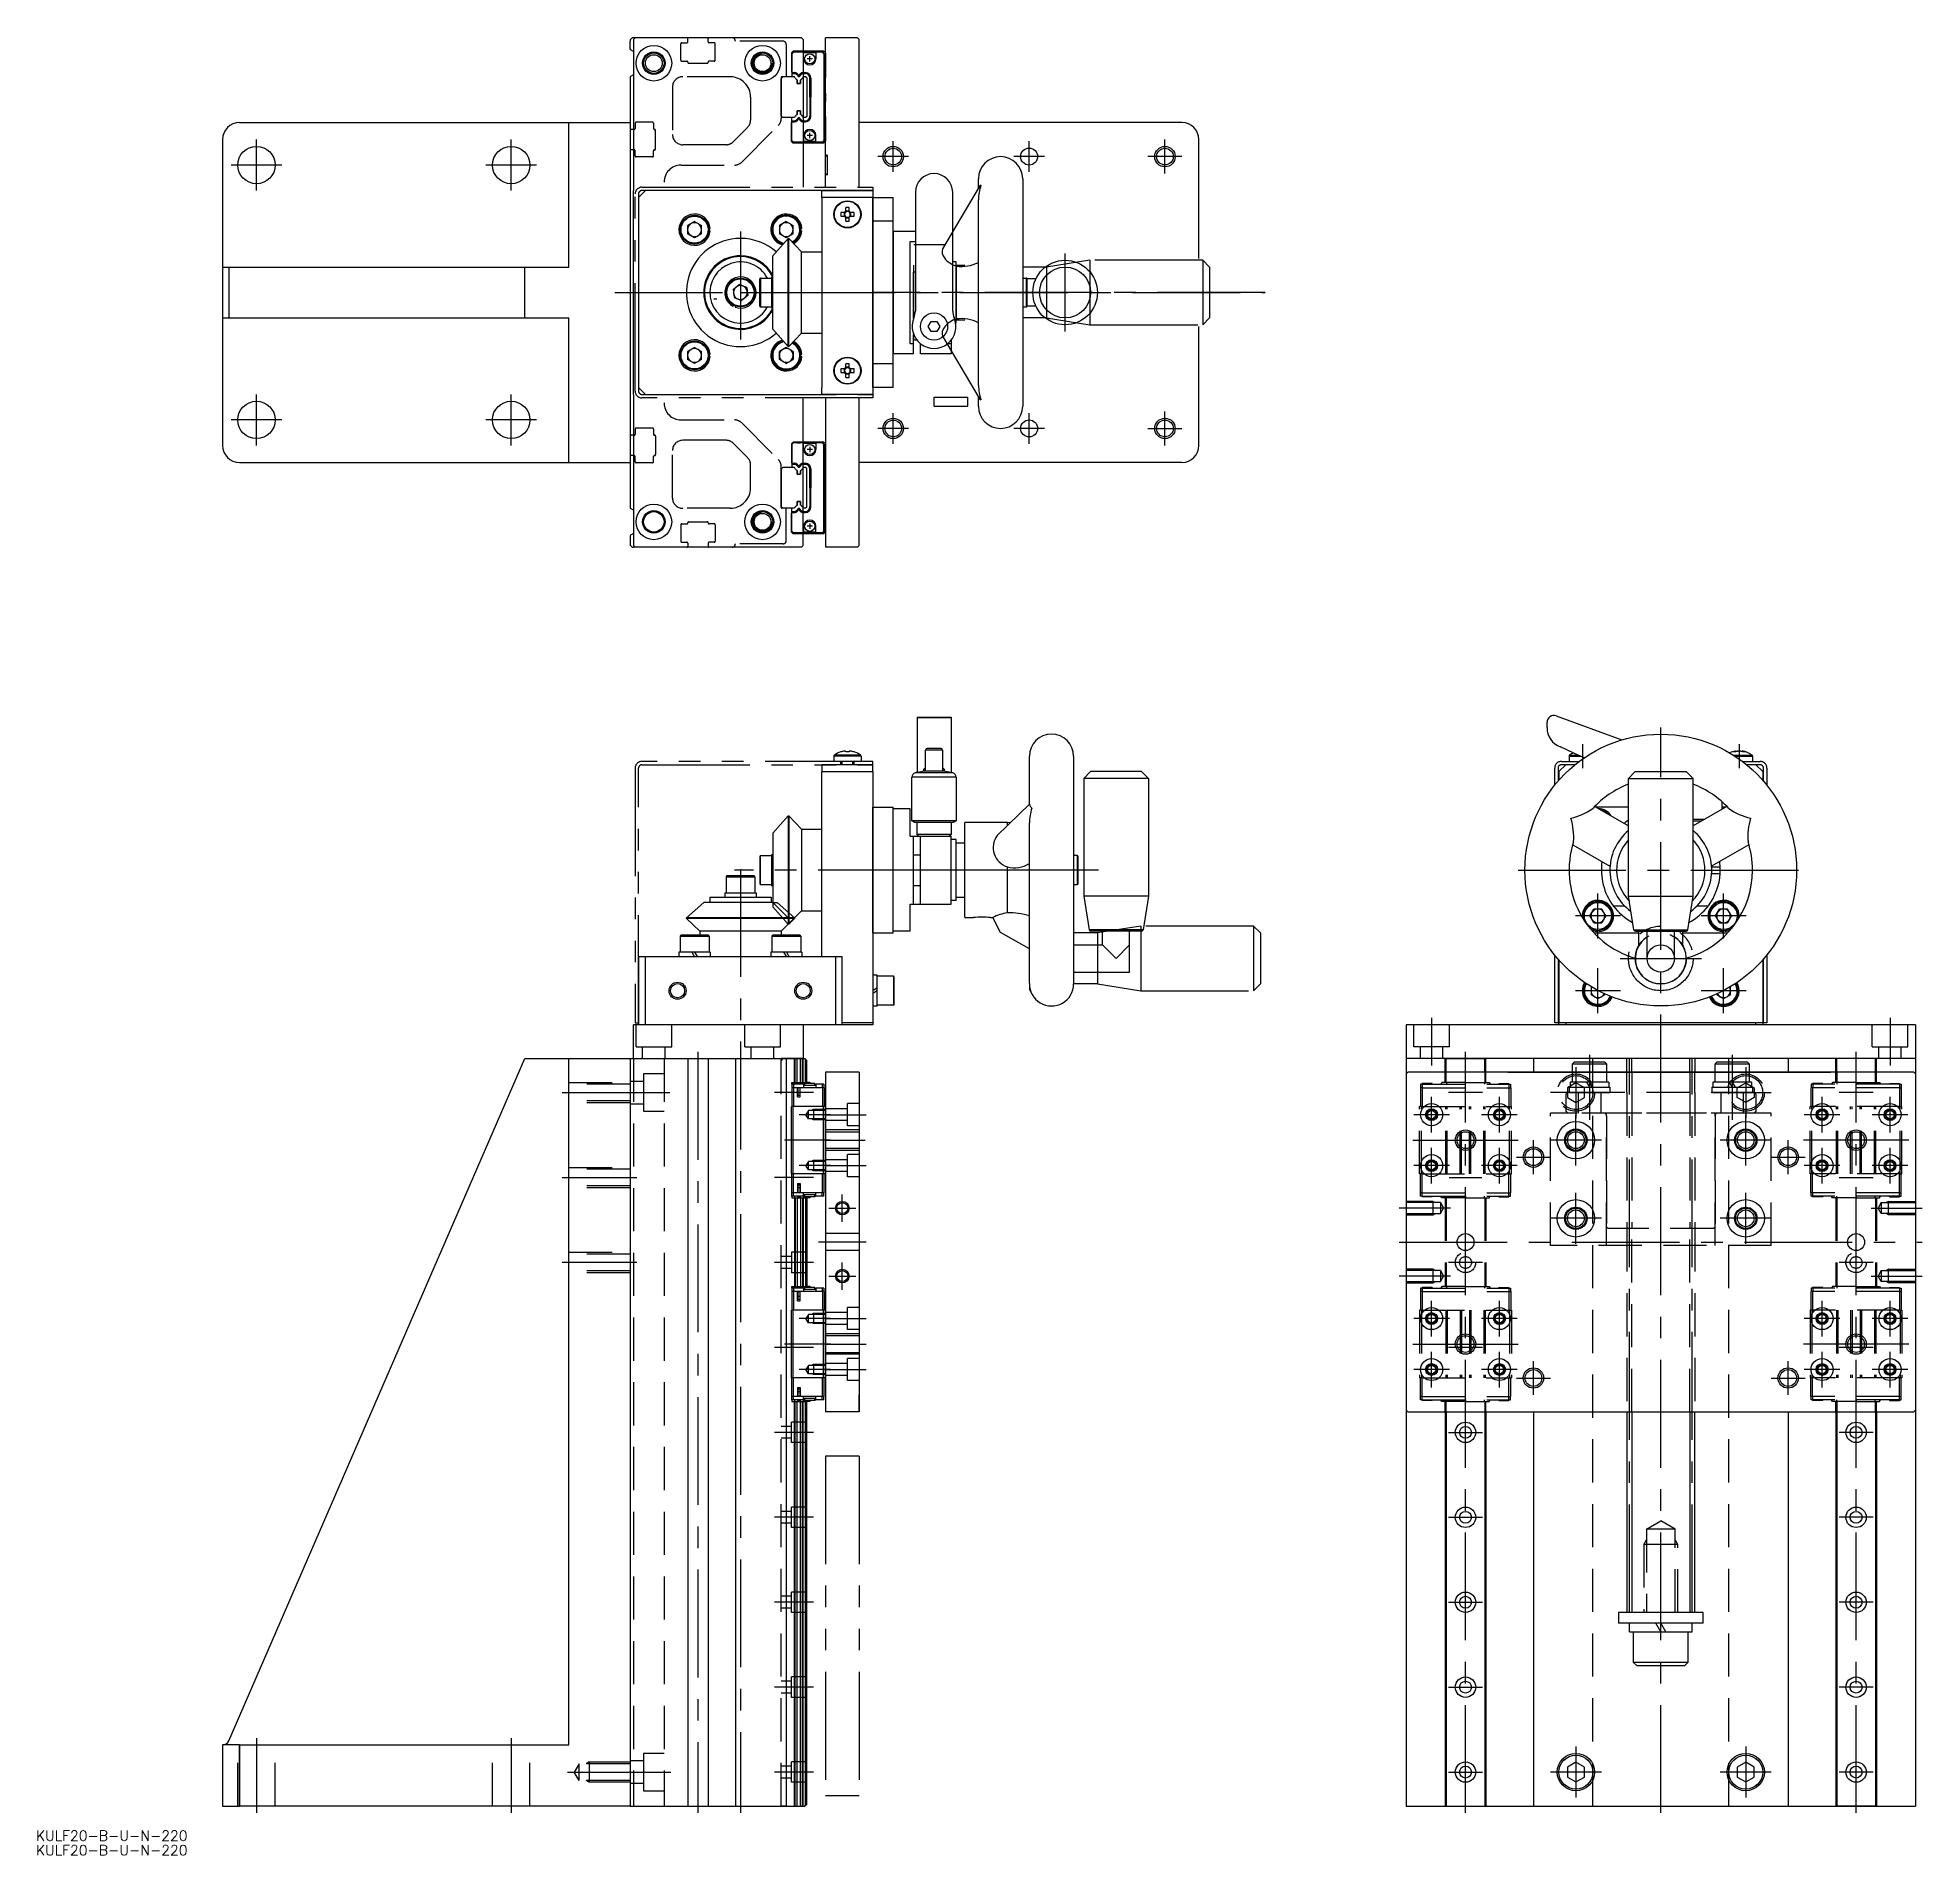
# Model space of a CAD drawing. Extents: x -54 to 500, y -14 to 520.
import ezdxf

# ---------------------------------------------------------------- set-up
doc = ezdxf.new("R2010")
doc.units = 0
for name, pattern in [('CENTER', [50.8, 31.75, -6.35, 6.35, -6.35]), ('DASHED', [19.05, 12.7, -6.35]), ('HIDDEN', [1.905, 1.27, -0.635]), ('PHANTOM', [63.5, 31.75, -6.35, 6.35, -6.35, 6.35, -6.35])]:
    doc.linetypes.add(name, pattern=pattern)
doc.layers.get('0').update_dxf_attribs({"linetype": 'CONTINUOUS'})
doc.layers.add('CENTER', color=1, linetype='CENTER')
doc.layers.add('SCALE', color=7, linetype='CONTINUOUS')
doc.styles.get("Standard").update_dxf_attribs({"font": 'txt.shx', "height": 3, "bigfont": 'bigfont.shx'})

msp = doc.modelspace()

# ---------------------------------------------------------------- texts
at = {"color": 7, "linetype": 'CONTINUOUS'}
for p in [(-54.93, -10.21), (-54.93, -14.48)]:
    msp.add_text('KULF20-B-U-N-220', height=3, dxfattribs=at).set_placement(p)

# ---------------------------------------------------------------- linework, layer by layer
at = {"color": 7, "linetype": 'CONTINUOUS'}
for p, q in [((120, 517.21), (120, 519.5)), ((121, 516.46), (120.15, 516.95)), ((121.5, 520.5), (121, 520.5)), ((121.5, 520.5), (121, 520)), ((121, 520), (121, 475.5)), ((170.5, 520.5), (121.5, 520.5)), ((170.5, 520.5), (171, 520)), ((171, 520), (171, 476.5)), ((177, 516.5), (171, 516.5)), ((176.7, 516.3), (171, 516.3)), ((171.1, 516.25), (171, 516.25)), ((171.1, 514.3), (171.1, 516.25)), ((174.7, 516.25), (174.7, 514.3)), ((176.6, 516.25), (174.7, 516.25)), ((177.1, 515.75), (176.6, 516.25)), ((177.2, 515.8), (176.7, 516.3)), ((177.5, 516), (177, 516.5)), ((177.5, 476.5), (177.5, 520.5)), ((185.5, 520.5), (177.5, 520.5)), ((187, 520.5), (185.5, 520.5)), ((187.5, 520), (187, 520.5)), ((187.5, 476.5), (187.5, 520)), ((174.7, 516.05), (171.1, 516.05)), ((173.7, 514.3), (172.1, 514.3)), ((172.9, 513.5), (172.9, 515.1)), ((177.1, 515.75), (177.1, 490.25)), ((177.2, 515.8), (177.2, 490.2)), ((177.5, 516), (177.5, 508.8)), ((120, 508.78), (120, 382.21)), ((121, 509.53), (120.15, 509.04)), ((171.7, 509), (171, 509)), ((171.01, 510.23), (171.63, 510.23)), ((171.01, 510.23), (171.01, 509.93)), ((171.01, 509.93), (171.63, 509.93)), ((171.63, 509.93), (171.63, 510.23)), ((172, 508.7), (171.7, 509)), ((172, 508.7), (172, 497.3)), ((172.93, 503), (172.93, 508.63)), ((172.93, 508.63), (173.23, 508.63)), ((173.23, 508.63), (173.23, 503)), ((177.25, 508.4), (177.5, 508.8)), ((177.25, 508.4), (177.25, 497.6)), ((173.23, 503), (172.93, 503)), ((172.93, 503), (172.93, 497.37)), ((173.23, 497.37), (173.23, 503)), ((177.5, 504.2), (177.25, 504.6)), ((177.5, 501.8), (177.25, 501.4)), ((177.5, 504.2), (177.5, 501.8)), ((5, 495.5), (120, 495.5)), ((102, 453), (102, 495.5)), ((171.7, 497), (171, 497)), ((171.01, 496.07), (171.63, 496.07)), ((171.01, 495.77), (171.01, 496.07)), ((171.01, 495.77), (171.63, 495.77)), ((171.63, 496.07), (171.63, 495.77)), ((172, 497.3), (171.7, 497)), ((172.93, 497.37), (173.23, 497.37)), ((177.25, 497.6), (177.5, 497.2)), ((177.5, 497.2), (177.5, 490)), ((282.5, 495.5), (187.5, 495.5)), ((0, 490.5), (0, 453)), ((121, 493.5), (120.3, 493.5)), ((171.1, 489.75), (171, 489.75)), ((176.7, 489.7), (171, 489.7)), ((177, 489.5), (171, 489.5)), ((171.1, 491.7), (171.1, 489.75)), ((174.7, 489.95), (171.1, 489.95)), ((173.7, 491.7), (172.1, 491.7)), ((172.9, 490.9), (172.9, 492.5)), ((174.7, 489.75), (174.7, 491.7)), ((176.6, 489.75), (174.7, 489.75)), ((177.1, 490.25), (176.6, 489.75)), ((177.2, 490.2), (176.7, 489.7)), ((177.5, 490), (177, 489.5)), ((287.5, 455.5), (287.5, 490.5)), ((121, 487.5), (120.3, 487.5)), ((222.6, 476.26), (222.6, 479)), ((235.6, 479), (235.6, 412)), ((121, 415.5), (121, 475.5)), ((124.5, 475.5), (122.5, 473.5)), ((122.5, 473.5), (122.5, 417.5)), ((176.5, 475.5), (124.5, 475.5)), ((176.5, 473.5), (176.5, 475.5)), ((176.5, 475.5), (191.5, 475.5)), ((176.5, 473.5), (176.5, 417.5)), ((191.5, 473.5), (176.5, 473.5)), ((191.5, 475.5), (191.5, 473.5)), ((191.5, 475.5), (191.5, 473.5)), ((191.5, 417.5), (191.5, 473.5)), ((191.5, 473.5), (191.5, 417.5)), ((191.5, 473.5), (191.5, 417.5)), ((197.5, 466.52), (197.5, 473.5)), ((204, 475), (204, 440.04)), ((222.78, 476.57), (211.99, 458.36)), ((215, 440.04), (215, 475)), ((222.6, 418.16), (222.6, 472.76)), ((139, 466.36), (136.96, 465.18)), ((139, 466.36), (141.04, 465.18)), ((166, 466.36), (163.96, 465.18)), ((166, 466.36), (168.04, 465.18)), ((183.13, 469.01), (182.02, 469.01)), ((182.02, 467.98), (183.13, 467.98)), ((183.02, 469.01), (183.02, 467.98)), ((183.48, 470.48), (183.48, 469.37)), ((184.51, 469.48), (183.48, 469.48)), ((183.48, 467.63), (183.48, 466.51)), ((183.48, 467.52), (184.51, 467.52)), ((184.51, 469.37), (184.51, 470.48)), ((184.51, 466.51), (184.51, 467.63)), ((185.98, 469.01), (184.87, 469.01)), ((184.87, 467.98), (185.98, 467.98)), ((184.98, 467.98), (184.98, 469.01)), ((197.5, 466.52), (191.5, 466.52)), ((197.5, 424.48), (197.5, 466.52)), ((136.96, 465.18), (136.96, 462.82)), ((139, 461.64), (136.96, 462.82)), ((141.04, 462.82), (139, 461.64)), ((141.04, 462.82), (141.04, 465.18)), ((143.24, 464.33), (143.59, 464.36)), ((143.24, 463.67), (143.59, 463.64)), ((162.06, 456.32), (166.57, 461.42)), ((163.96, 465.18), (163.96, 462.82)), ((166, 461.64), (163.96, 462.82)), ((168.04, 462.82), (166, 461.64)), ((166.57, 461.42), (166.71, 461.42)), ((166.57, 429.57), (166.57, 461.42)), ((166.71, 461.42), (170.5, 457.5)), ((166.71, 429.57), (166.71, 461.42)), ((168.04, 462.82), (168.04, 465.18)), ((170.24, 464.33), (170.59, 464.36)), ((170.24, 463.67), (170.59, 463.64)), ((204, 463.5), (197.5, 463.5)), ((197.5, 463.5), (197.5, 427.5)), ((162.06, 434.68), (162.06, 456.32)), ((170.5, 457.5), (176.5, 457.5)), ((170.5, 433.5), (170.5, 457.5)), ((202.5, 460.47), (204, 460.47)), ((202.5, 430.53), (202.5, 460.47)), ((212.67, 459.5), (203.6, 459.5)), ((0, 453), (0, 438)), ((0, 453), (1.83, 453)), ((1.83, 453), (1.83, 438)), ((1.83, 453), (88.98, 453)), ((88.98, 438), (88.98, 453)), ((88.98, 453), (102, 453)), ((158.2, 441.5), (158.2, 449.5)), ((158.45, 449.75), (158.45, 441.25)), ((158.45, 449.75), (161.7, 449.75)), ((161.7, 450.1), (162.06, 450.1)), ((161.7, 440.9), (161.7, 450.1)), ((203.5, 437.85), (203.5, 451.5)), ((204, 451.5), (203.5, 451.5)), ((203.6, 438.09), (203.6, 453.5)), ((216, 454.5), (215, 454.5)), ((216, 436.5), (216, 454.5)), ((216, 453.5), (218.6, 453.5)), ((216.1, 437.71), (216.1, 453.29)), ((235.6, 453), (235.6, 438)), ((235.6, 449.75), (236.65, 449.75)), ((236.65, 449.75), (236.65, 441.25)), ((239.48, 449.5), (236.9, 449.5)), ((236.9, 441.5), (236.9, 449.5)), ((150.31, 446.38), (152.17, 447.83)), ((150.31, 446.38), (150.64, 444.05)), ((150.64, 444.05), (152.83, 443.16)), ((154.36, 446.95), (152.17, 447.83)), ((154.69, 444.62), (152.83, 443.16)), ((154.36, 446.95), (154.69, 444.62)), ((150.45, 441.78), (150.28, 441.47)), ((151.06, 441.5), (150.94, 441.17)), ((158.45, 441.25), (161.7, 441.25)), ((161.71, 440.9), (162.05, 440.9)), ((235.6, 441.25), (236.65, 441.25)), ((239.48, 441.5), (236.9, 441.5)), ((0, 438), (0, 400.5)), ((0, 438), (1.83, 438)), ((1.83, 438), (88.98, 438)), ((88.98, 438), (102, 438)), ((102, 395.5), (102, 438)), ((162.06, 434.68), (166.57, 429.57)), ((166.71, 429.57), (170.5, 433.5)), ((170.5, 433.5), (176.5, 433.5)), ((203.5, 427.5), (203.5, 433.15)), ((203.6, 431.5), (203.6, 432.91)), ((207.77, 435.5), (208.63, 437)), ((208.63, 434), (207.77, 435.5)), ((208.63, 437), (210.37, 437)), ((210.37, 434), (208.63, 434)), ((210.37, 437), (211.23, 435.5)), ((211.23, 435.5), (210.37, 434)), ((216, 436.5), (215.87, 436.5)), ((216, 436.5), (215.87, 436.5)), ((216, 437.5), (218.6, 437.5)), ((287.5, 400.5), (287.5, 435.5)), ((139, 429.36), (136.96, 428.18)), ((136.96, 428.18), (136.96, 425.82)), ((139, 429.36), (141.04, 428.18)), ((141.04, 425.82), (141.04, 428.18)), ((143.24, 427.33), (143.59, 427.36)), ((166, 429.36), (163.96, 428.18)), ((163.96, 425.82), (163.96, 428.18)), ((168.04, 428.18), (166, 429.36)), ((166.57, 429.57), (166.71, 429.57)), ((168.04, 428.18), (168.04, 425.82)), ((170.24, 427.33), (170.59, 427.36)), ((203.5, 427.5), (197.5, 427.5)), ((203.5, 427.5), (197.5, 427.5)), ((202.5, 430.53), (203.5, 430.53)), ((202.5, 430.53), (203.5, 430.53)), ((204.45, 431.5), (203.6, 431.5)), ((205.5, 427.5), (205.5, 430.45)), ((214.5, 427.5), (205.5, 427.5)), ((211.99, 432.63), (222.77, 414.43)), ((213.6, 430.53), (214.5, 430.53)), ((214.5, 431.43), (214.5, 427.5)), ((139, 424.64), (136.96, 425.82)), ((141.04, 425.82), (139, 424.64)), ((143.24, 426.67), (143.59, 426.64)), ((166, 424.64), (163.96, 425.82)), ((166, 424.64), (168.04, 425.82)), ((170.24, 426.67), (170.59, 426.64)), ((183.13, 423.01), (182.02, 423.01)), ((182.02, 421.98), (183.13, 421.98)), ((183.02, 423.01), (183.02, 421.98)), ((183.48, 424.48), (183.48, 423.37)), ((184.51, 423.48), (183.48, 423.48)), ((184.51, 423.37), (184.51, 424.48)), ((185.98, 423.01), (184.87, 423.01)), ((184.87, 421.98), (185.98, 421.98)), ((184.98, 421.98), (184.98, 423.01)), ((197.5, 424.48), (191.5, 424.48)), ((197.5, 417.5), (197.5, 424.48)), ((122.5, 417.5), (124.5, 415.5)), ((176.5, 415.5), (176.5, 417.5)), ((183.48, 421.63), (183.48, 420.51)), ((183.48, 421.52), (184.51, 421.52)), ((184.51, 420.51), (184.51, 421.63)), ((191.5, 417.5), (191.5, 415.5)), ((191.5, 417.5), (191.5, 415.5)), ((121, 415.5), (121, 371)), ((124.5, 415.5), (176.5, 415.5)), ((171, 371), (171, 414.5)), ((191.5, 415.5), (176.5, 415.5)), ((177.5, 414.5), (177.5, 370.5)), ((187.5, 371), (187.5, 414.5)), ((209.5, 414.68), (219.5, 414.68)), ((209.5, 412), (209.5, 414.68)), ((209.5, 412), (219.5, 412)), ((219.5, 412), (219.5, 414.68)), ((222.6, 412), (222.6, 414.72)), ((121, 403.5), (120.3, 403.5)), ((177, 401.5), (171, 401.5)), ((176.7, 401.3), (171, 401.3)), ((171.1, 401.25), (171, 401.25)), ((171.1, 399.3), (171.1, 401.25)), ((174.7, 401.05), (171.1, 401.05)), ((172.9, 400.1), (172.9, 398.5)), ((174.7, 401.25), (174.7, 399.3)), ((176.6, 401.25), (174.7, 401.25)), ((177.1, 400.75), (176.6, 401.25)), ((177.2, 400.8), (176.7, 401.3)), ((177.5, 401), (177, 401.5)), ((177.1, 375.25), (177.1, 400.75)), ((177.2, 375.2), (177.2, 400.8)), ((177.5, 393.8), (177.5, 401)), ((5, 395.5), (102, 395.5)), ((102, 395.5), (120, 395.5)), ((121, 397.5), (120.3, 397.5)), ((171.7, 394), (171, 394)), ((171.01, 395.23), (171.01, 394.93)), ((171.01, 395.23), (171.63, 395.23)), ((171.01, 394.93), (171.63, 394.93)), ((171.63, 394.93), (171.63, 395.23)), ((172, 393.7), (171.7, 394)), ((173.7, 399.3), (172.1, 399.3)), ((282.5, 395.5), (187.5, 395.5)), ((172, 382.3), (172, 393.7)), ((172.93, 393.63), (173.23, 393.63)), ((172.93, 388), (172.93, 393.63)), ((173.23, 393.63), (173.23, 388)), ((177.25, 393.4), (177.5, 393.8)), ((177.25, 382.6), (177.25, 393.4)), ((177.5, 389.2), (177.25, 389.6)), ((177.5, 386.8), (177.5, 389.2)), ((173.23, 388), (172.93, 388)), ((172.93, 388), (172.93, 382.37)), ((173.23, 382.37), (173.23, 388)), ((177.5, 386.8), (177.25, 386.4)), ((121, 381.46), (120.15, 381.95)), ((171.7, 382), (171, 382)), ((171.01, 380.77), (171.01, 381.07)), ((171.01, 381.07), (171.63, 381.07)), ((171.01, 380.77), (171.63, 380.77)), ((171.63, 381.07), (171.63, 380.77)), ((172, 382.3), (171.7, 382)), ((172.9, 377.5), (172.9, 375.9)), ((172.93, 382.37), (173.23, 382.37)), ((177.25, 382.6), (177.5, 382.2)), ((177.5, 375), (177.5, 382.2)), ((120, 373.78), (120, 371.5)), ((121, 374.53), (120.15, 374.04)), ((171.1, 374.75), (171, 374.75)), ((176.7, 374.7), (171, 374.7)), ((177, 374.5), (171, 374.5)), ((171.1, 376.7), (171.1, 374.75)), ((174.7, 374.95), (171.1, 374.95)), ((173.7, 376.7), (172.1, 376.7)), ((174.7, 374.75), (174.7, 376.7)), ((176.6, 374.75), (174.7, 374.75)), ((177.1, 375.25), (176.6, 374.75)), ((177.2, 375.2), (176.7, 374.7)), ((177.5, 375), (177, 374.5)), ((121, 371), (121.5, 370.5)), ((121.5, 370.5), (121, 370.5)), ((170.5, 370.5), (121.5, 370.5)), ((171, 371), (170.5, 370.5)), ((170.5, 370.5), (171, 371)), ((187, 370.5), (177.5, 370.5)), ((185.5, 370.5), (177.5, 370.5)), ((187, 370.5), (185.5, 370.5)), ((187.5, 371), (187, 370.5)), ((187.5, 371), (187, 370.5)), ((204.5, 320.5), (204.5, 320.38)), ((204.5, 320.38), (204.5, 304.12)), ((204.5, 320.38), (214.5, 320.38)), ((214.5, 320.5), (214.5, 320.38)), ((214.5, 320.38), (214.5, 304.12)), ((389.99, 317.42), (389.99, 319)), ((392.67, 320.88), (412.04, 313.83)), ((212, 310.8), (207, 310.8)), ((211.5, 311.3), (207.5, 311.3)), ((176.5, 306.5), (176.5, 304.5)), ((191.5, 306.5), (176.5, 306.5)), ((180, 309.04), (180, 307.5)), ((184, 309.04), (180, 309.04)), ((184, 307.5), (180, 307.5)), ((184, 309.33), (180.15, 309.33)), ((182, 307.3), (182, 306.5)), ((182.01, 310.29), (182.02, 310.27)), ((183.48, 310.52), (183.13, 310.52)), ((183.48, 310.27), (183.48, 310.52)), ((187.85, 309.33), (184, 309.33)), ((188, 309.04), (184, 309.04)), ((188, 307.5), (184, 307.5)), ((184.51, 310.52), (184.51, 310.27)), ((184.87, 310.52), (184.51, 310.52)), ((185.98, 310.27), (185.99, 310.29)), ((186, 306.5), (186, 307.3)), ((188, 309.04), (188, 307.5)), ((191.5, 304.5), (191.5, 306.5)), ((237.6, 294.88), (237.6, 309)), ((250.6, 309), (250.6, 242)), ((395.49, 306.5), (393.49, 304.5)), ((398.21, 306.5), (395.49, 306.5)), ((396.49, 309.04), (399.85, 309.04)), ((396.49, 309.04), (396.49, 307.5)), ((396.63, 309.33), (399.19, 309.33)), ((444.82, 309.33), (449.43, 309.33)), ((445.28, 309.04), (449.54, 309.04)), ((445.48, 310.52), (445.53, 310.52)), ((446.32, 310.52), (446.16, 310.52)), ((446.32, 310.52), (446.82, 310.52)), ((447.48, 310.52), (447.44, 310.52)), ((447.48, 310.52), (447.5, 310.52)), ((449.43, 309.33), (450.34, 309.33)), ((449.54, 309.04), (450.49, 309.04)), ((450.49, 309.04), (450.49, 307.5)), ((453.49, 304.5), (451.49, 306.5)), ((176.5, 250), (176.5, 304.5)), ((176.5, 304.5), (191.5, 304.5)), ((191.5, 304.5), (191.5, 230)), ((216, 302.86), (203, 302.86)), ((215.03, 304.12), (203.97, 304.12)), ((212.34, 304.62), (206.66, 304.62)), ((253.6, 302.5), (255.6, 304.5)), ((272.6, 302.5), (253.6, 302.5)), ((253.6, 302.5), (253.6, 267.83)), ((270.6, 304.5), (255.6, 304.5)), ((272.6, 302.5), (270.6, 304.5)), ((272.6, 302.5), (272.6, 267.83)), ((393.49, 304.5), (393.49, 301.96)), ((413.99, 302.5), (415.99, 304.5)), ((413.99, 302.5), (432.99, 302.5)), ((413.99, 267.83), (413.99, 302.5)), ((415.99, 304.5), (430.99, 304.5)), ((432.99, 302.5), (430.99, 304.5)), ((432.99, 267.83), (432.99, 302.5)), ((453.49, 304.5), (453.49, 301.96)), ((228.07, 285.69), (237.6, 294.88)), ((404.04, 294.23), (413.99, 288.49)), ((442.93, 294.23), (432.99, 288.49)), ((441.49, 295.62), (441.49, 293.4)), ((162.06, 286.32), (166.57, 291.43)), ((166.57, 291.43), (166.71, 291.43)), ((166.57, 291.43), (166.57, 275.5)), ((166.71, 291.43), (170.5, 287.5)), ((166.71, 291.43), (166.71, 275.5)), ((191.5, 257), (191.5, 294)), ((197.5, 257), (197.5, 294)), ((202.5, 293.5), (197.5, 293.5)), ((202.5, 285.5), (202.5, 293.5)), ((216, 290), (203, 290)), ((215.13, 289.5), (203.87, 289.5)), ((218.6, 261.5), (218.6, 289.5)), ((231.1, 289.5), (218.6, 289.5)), ((231.1, 289.5), (232.11, 289.59)), ((231.1, 288.61), (231.1, 289.5)), ((237.6, 242.14), (237.6, 289.39)), ((413.99, 294), (404.44, 294)), ((432.99, 290.5), (436.47, 290.5)), ((432.99, 290), (435.6, 290)), ((442.53, 294), (441.49, 294)), ((441.83, 293.6), (441.49, 293.57)), ((162.06, 286.32), (162.06, 275.5)), ((170.5, 287.5), (176.5, 287.5)), ((170.5, 287.5), (170.5, 275.5)), ((203.5, 265.5), (203.5, 285.5)), ((214.5, 286), (204.5, 286)), ((205.5, 265.5), (205.5, 285.5)), ((214.5, 265.5), (214.5, 285.5)), ((216, 284.5), (214.5, 284.5)), ((214.5, 266.5), (214.5, 284.5)), ((216, 266.5), (216, 284.5)), ((216, 283.5), (218.6, 283.5)), ((158.2, 279.5), (158.2, 271.5)), ((158.45, 271.25), (158.45, 279.75)), ((158.45, 279.75), (161.7, 279.75)), ((161.7, 280.1), (162.06, 280.1)), ((161.7, 270.9), (161.7, 280.1)), ((251.65, 279.75), (250.6, 279.75)), ((251.65, 279.75), (251.65, 271.25)), ((251.9, 271.5), (251.9, 279.5)), ((397.54, 282.97), (408.53, 276.63)), ((449.43, 282.97), (438.44, 276.63)), ((148.25, 273.55), (148.25, 268.8)), ((148.25, 273.55), (154.09, 273.55)), ((154, 273.8), (148.5, 273.8)), ((156.5, 273.8), (154, 273.8)), ((154.09, 273.55), (156.75, 273.55)), ((156.75, 273.55), (156.75, 268.8)), ((162.06, 275.5), (162.06, 265.94)), ((166.57, 275.5), (166.57, 259.57)), ((166.71, 275.5), (166.71, 259.57)), ((170.5, 275.5), (170.5, 263.5)), ((231.1, 262.94), (231.1, 276.43)), ((438.45, 276.5), (440.96, 276.5)), ((438.45, 274.5), (440.96, 274.5)), ((440.96, 274.5), (440.96, 276.5)), ((143.5, 267.5), (143.5, 265.94)), ((143.5, 267.5), (161.5, 267.5)), ((147.9, 268.8), (147.9, 267.5)), ((147.9, 268.8), (157.1, 268.8)), ((157.1, 268.8), (157.1, 267.5)), ((158.45, 271.25), (161.7, 271.25)), ((161.5, 267.5), (161.5, 265.94)), ((161.7, 270.9), (162.06, 270.9)), ((216, 266.5), (214.5, 266.5)), ((216, 267.5), (218.6, 267.5)), ((250.6, 271.25), (251.65, 271.25)), ((253.6, 267.83), (255.17, 257.92)), ((272.6, 267.83), (253.6, 267.83)), ((272.6, 267.83), (271.03, 257.92)), ((415.54, 257.92), (413.99, 267.83)), ((413.99, 267.83), (432.99, 267.83)), ((431.44, 257.92), (432.99, 267.83)), ((136.58, 261.43), (141.68, 265.94)), ((136.58, 261.29), (136.58, 261.43)), ((168.42, 261.43), (136.58, 261.43)), ((140.5, 257.5), (136.58, 261.29)), ((168.42, 261.29), (136.58, 261.29)), ((162.06, 265.94), (141.68, 265.94)), ((162.06, 265.94), (166.57, 261.43)), ((170.5, 263.5), (164.5, 257.5)), ((168.42, 261.29), (166.71, 259.57)), ((168.42, 261.43), (168.42, 261.29)), ((170.5, 263.5), (176.5, 263.5)), ((202.5, 257.5), (202.5, 265.5)), ((218.6, 261.5), (221.1, 261.5)), ((226.1, 261.5), (226.8, 261.5)), ((229.03, 257.17), (226.8, 261.5)), ((402.63, 262), (403.81, 264.04)), ((403.81, 259.96), (402.63, 262)), ((406.17, 264.04), (403.81, 264.04)), ((407.35, 262), (406.17, 264.04)), ((407.35, 262), (406.17, 259.96)), ((409.49, 265), (412.78, 265)), ((434.2, 265), (437.49, 265)), ((439.63, 262), (440.81, 264.04)), ((440.81, 259.96), (439.63, 262)), ((443.17, 264.04), (440.81, 264.04)), ((444.35, 262), (443.17, 264.04)), ((444.35, 262), (443.17, 259.96)), ((134.75, 256.05), (134.75, 251.3)), ((134.75, 256.05), (143.25, 256.05)), ((143, 256.3), (135, 256.3)), ((140.5, 257.5), (140.5, 256.3)), ((164.5, 257.5), (140.5, 257.5)), ((143.25, 256.05), (143.25, 251.3)), ((161.75, 256.05), (170.25, 256.05)), ((161.75, 256.05), (161.75, 251.3)), ((170, 256.3), (162, 256.3)), ((164.5, 257.5), (164.5, 256.3)), ((166.71, 259.57), (166.57, 259.57)), ((170.25, 256.05), (170.25, 251.3)), ((202.5, 257.5), (197.5, 257.5)), ((237.6, 252.33), (229.03, 257.17)), ((250.6, 257), (250.6, 242)), ((271.03, 257.92), (255.17, 257.92)), ((270.54, 257.5), (255.66, 257.5)), ((259.1, 253.5), (259.1, 257.5)), ((267.1, 245.5), (267.1, 257.5)), ((403.81, 259.96), (406.17, 259.96)), ((403.82, 257), (416.99, 257)), ((404.65, 257.76), (404.63, 257.41)), ((405.32, 257.76), (405.35, 257.41)), ((415.54, 257.92), (431.44, 257.92)), ((416.03, 257.5), (430.94, 257.5)), ((416.99, 253.24), (416.99, 257.5)), ((419.49, 249.5), (419.49, 257.5)), ((427.49, 249.5), (427.49, 257.5)), ((429.99, 253.24), (429.99, 257.5)), ((429.99, 257), (443.15, 257)), ((440.81, 259.96), (443.17, 259.96)), ((441.65, 257.76), (441.63, 257.41)), ((442.32, 257.76), (442.35, 257.41)), ((124.5, 250), (122.5, 250)), ((122.5, 250), (122.5, 230)), ((124.5, 230), (124.5, 250)), ((180.5, 250), (124.5, 250)), ((134.4, 251.3), (134.4, 250)), ((143.59, 251.3), (134.4, 251.3)), ((138.19, 251.3), (139, 250)), ((139, 251.3), (139.81, 250)), ((143.59, 251.3), (143.59, 250)), ((161.4, 251.3), (161.4, 250)), ((170.59, 251.3), (161.4, 251.3)), ((165.21, 251.3), (166.02, 250)), ((166.02, 251.3), (166.83, 250)), ((170.59, 251.3), (170.59, 250)), ((182.5, 250), (176.5, 250)), ((180.5, 250), (180.5, 230)), ((182.5, 230.5), (182.5, 250)), ((250.6, 253.5), (259.1, 253.5)), ((263.1, 249.5), (259.1, 253.5)), ((267.1, 253.5), (263.1, 249.5)), ((192.8, 244.6), (191.5, 244.6)), ((192.8, 235.4), (192.8, 244.6)), ((197.55, 244.25), (192.8, 244.25)), ((197.55, 244.25), (197.55, 240)), ((250.6, 245.5), (267.1, 245.5)), ((393.49, 249.04), (393.49, 230.5)), ((453.49, 249.04), (453.49, 230.5)), ((192.8, 240.81), (191.5, 240)), ((192.8, 240), (191.5, 239.19)), ((197.55, 240), (197.55, 235.75)), ((197.8, 240), (197.8, 244)), ((197.8, 236), (197.8, 240)), ((237.65, 243.04), (237.6, 242.98)), ((237.6, 242.14), (237.65, 243.04)), ((237.6, 242.14), (237.6, 240.43)), ((238.32, 239.04), (237.6, 240.43)), ((402.95, 241.18), (402.95, 238.82)), ((404.99, 237.64), (402.95, 238.82)), ((407.03, 238.82), (404.99, 237.64)), ((407.03, 238.82), (407.03, 239.04)), ((439.95, 239.04), (439.95, 238.82)), ((441.99, 237.64), (439.95, 238.82)), ((444.03, 238.82), (441.99, 237.64)), ((444.03, 238.82), (444.03, 241.18)), ((446.22, 240.33), (446.57, 240.36)), ((446.22, 239.67), (446.57, 239.64)), ((192.8, 235.4), (191.5, 235.4)), ((197.55, 235.75), (192.8, 235.75)), ((191.5, 230), (121, 230)), ((121, 220), (121, 230)), ((191.5, 230), (121, 230)), ((191.5, 230), (121, 230)), ((171, 230), (171, 220)), ((182.5, 230), (182.5, 230.5)), ((191.5, 230.5), (182.5, 230.5)), ((348.49, 230), (348.49, 0)), ((498.49, 230), (348.49, 230)), ((453.49, 230.5), (393.49, 230.5)), ((393.49, 230), (393.49, 230.5)), ((395.49, 230.5), (395.49, 230)), ((451.49, 230), (451.49, 230.5)), ((453.49, 230.5), (453.49, 230)), ((498.49, 230), (498.49, 0)), ((1.83, 19.2), (88.98, 220)), ((88.98, 220), (102, 220)), ((88.98, 220), (120, 220)), ((102, 18), (102, 220)), ((102, 220), (120, 220)), ((120, 220), (120, 0)), ((120, 220), (120, 0)), ((120, 220), (171.5, 220)), ((137, 220), (137, 0)), ((143, 220), (143, 0)), ((151, 220), (151, 0)), ((165, 220), (164.5, 220)), ((164.5, 220), (164.99, 220)), ((164.99, 220), (168.45, 220)), ((168.45, 220), (165, 220)), ((166, 220), (166, 0)), ((168.44, 212.95), (168.44, 220)), ((171.05, 220), (168.45, 220)), ((168.45, 220), (171, 220)), ((168.65, 212.95), (168.65, 220)), ((169.2, 212.95), (169.2, 220)), ((170.2, 212.95), (170.2, 220)), ((170.75, 212.95), (170.75, 220)), ((170.96, 212.95), (170.96, 220)), ((171, 220), (171.05, 220)), ((172, 219.5), (171.5, 220)), ((171.7, 212.95), (171.7, 219.8)), ((172, 212.95), (172, 219.5)), ((498.49, 220), (348.49, 220)), ((359.99, 216), (359.99, 220)), ((359.99, 220), (371.99, 220)), ((360.29, 216), (360.29, 220)), ((371.69, 216), (371.69, 220)), ((371.99, 216), (371.99, 220)), ((385.99, 220), (385.99, 216)), ((397.49, 218.5), (398.09, 219.1)), ((397.49, 218.5), (407.49, 218.5)), ((397.49, 216), (397.49, 218.5)), ((398.09, 219.1), (406.89, 219.1)), ((406.89, 219.1), (407.49, 218.5)), ((407.49, 218.5), (407.49, 216)), ((413.49, 216), (413.49, 220)), ((414.99, 216), (414.99, 220)), ((431.99, 216), (431.99, 220)), ((433.49, 220), (433.49, 216)), ((439.49, 218.5), (440.09, 219.1)), ((439.49, 218.5), (449.49, 218.5)), ((439.49, 216), (439.49, 218.5)), ((440.09, 219.1), (448.89, 219.1)), ((448.89, 219.1), (449.49, 218.5)), ((449.49, 218.5), (449.49, 216)), ((460.99, 220), (460.99, 216)), ((474.99, 216), (474.99, 220)), ((486.99, 220), (474.99, 220)), ((475.29, 216), (475.29, 220)), ((486.69, 216), (486.69, 220)), ((486.99, 216), (486.99, 220)), ((167.6, 212.95), (168.39, 212.95)), ((167.6, 212.45), (167.6, 212.95)), ((167.6, 212.45), (167.6, 211.45)), ((168.1, 212.45), (167.6, 212.45)), ((167.6, 211.45), (167.6, 205.95)), ((168.1, 211.45), (167.6, 211.45)), ((168.1, 212.45), (168.1, 211.45)), ((171.1, 212.45), (168.1, 212.45)), ((168.1, 211.45), (168.1, 205.95)), ((169.3, 211.45), (168.1, 211.45)), ((168.39, 212.45), (168.39, 212.95)), ((168.39, 212.95), (169.26, 212.95)), ((169.52, 212.45), (169.26, 212.95)), ((169.26, 212.95), (169.35, 212.95)), ((169.3, 208.75), (169.3, 211.45)), ((170.1, 211.45), (169.3, 211.45)), ((169.61, 212.45), (169.35, 212.95)), ((169.35, 212.95), (170.05, 212.95)), ((169.35, 211.1), (169.35, 210.05)), ((169.61, 212.45), (169.61, 212.45)), ((169.79, 212.45), (170.05, 212.95)), ((169.88, 212.45), (170.14, 212.95)), ((170.05, 212.95), (170.14, 212.95)), ((170.05, 210.05), (170.05, 211.1)), ((176.7, 211.45), (170.1, 211.45)), ((170.1, 208.75), (170.1, 211.45)), ((170.14, 212.95), (171.01, 212.95)), ((171.01, 212.95), (171.63, 212.95)), ((171.01, 212.45), (171.01, 212.95)), ((171.1, 212.45), (171.1, 211.45)), ((171.1, 212.45), (171.4, 212.45)), ((174.7, 212.05), (171.1, 212.05)), ((174.4, 212.65), (171.4, 212.65)), ((171.4, 212.65), (171.4, 212.05)), ((172.93, 212.95), (171.63, 212.95)), ((171.63, 212.95), (171.63, 212.65)), ((172.93, 212.95), (173.11, 212.65)), ((174.4, 212.05), (174.4, 212.65)), ((174.4, 212.45), (174.7, 212.45)), ((174.7, 212.45), (174.7, 211.45)), ((176.6, 212.45), (174.7, 212.45)), ((176.6, 212.45), (176.6, 211.45)), ((177.1, 212.45), (176.6, 212.45)), ((176.7, 211.45), (176.7, 205.95)), ((177.2, 211.45), (176.7, 211.45)), ((177.1, 212.45), (177.1, 211.45)), ((177.2, 211.45), (177.2, 205.95)), ((177.5, 216), (177.5, 116)), ((187.5, 216), (177.5, 216)), ((187.5, 216), (187.5, 116)), ((187.5, 216), (187.5, 121)), ((348.99, 216), (348.49, 215.5)), ((348.99, 216), (348.49, 215.5)), ((348.49, 215.5), (348.49, 116.5)), ((348.49, 215.5), (348.49, 116.5)), ((497.99, 216), (348.99, 216)), ((497.99, 216), (348.99, 216)), ((378.49, 216), (373.49, 216)), ((378.49, 216), (468.49, 216)), ((468.49, 216), (473.49, 216)), ((497.99, 216), (498.49, 215.5)), ((497.99, 216), (498.49, 215.5)), ((498.49, 215.5), (498.49, 116.5)), ((498.49, 215.5), (498.49, 116.5)), ((168, 205.95), (167.5, 205.95)), ((167.5, 186.05), (167.5, 205.95)), ((168, 186.05), (168, 205.95)), ((177, 205.95), (168, 205.95)), ((169.3, 210.65), (169.35, 210.65)), ((169.3, 210.19), (169.35, 210.19)), ((169.3, 208.75), (170.1, 208.75)), ((169.35, 210.05), (169.7, 210.05)), ((169.35, 210.05), (169.35, 209.25)), ((169.35, 209.25), (169.7, 209.25)), ((169.7, 210.05), (170.05, 210.05)), ((169.7, 209.25), (170.05, 209.25)), ((170.05, 210.65), (170.1, 210.65)), ((170.05, 210.19), (170.1, 210.19)), ((170.05, 209.25), (170.05, 210.05)), ((177, 186.05), (177, 205.95)), ((177.5, 205.95), (177, 205.95)), ((177.5, 186.05), (177.5, 205.95)), ((168, 186.05), (167.5, 186.05)), ((167.6, 180.55), (167.6, 186.05)), ((177, 186.05), (168, 186.05)), ((168.1, 180.55), (168.1, 186.05)), ((169.3, 183.25), (169.3, 180.55)), ((169.3, 183.25), (170.1, 183.25)), ((170.1, 183.25), (170.1, 180.55)), ((176.7, 180.55), (176.7, 186.05)), ((177.5, 186.05), (177, 186.05)), ((177.2, 180.55), (177.2, 186.05)), ((168.1, 180.55), (167.6, 180.55)), ((167.6, 179.55), (167.6, 180.55)), ((167.6, 179.55), (167.6, 179.05)), ((168.1, 179.55), (167.6, 179.55)), ((167.6, 179.05), (168.39, 179.05)), ((169.3, 180.55), (168.1, 180.55)), ((168.1, 179.55), (168.1, 180.55)), ((171.1, 179.55), (168.1, 179.55)), ((168.39, 179.55), (168.39, 179.05)), ((168.39, 179.05), (169.26, 179.05)), ((168.44, 179.05), (168.44, 152.95)), ((168.65, 179.05), (168.65, 152.95)), ((169.2, 179.05), (169.2, 152.95)), ((169.52, 179.55), (169.26, 179.05)), ((169.26, 179.05), (169.35, 179.05)), ((169.3, 181.81), (169.35, 181.81)), ((169.3, 181.35), (169.35, 181.35)), ((170.1, 180.55), (169.3, 180.55)), ((169.35, 182.75), (169.35, 181.95)), ((169.7, 182.75), (169.35, 182.75)), ((169.35, 181.95), (169.35, 180.9)), ((169.7, 181.95), (169.35, 181.95)), ((169.61, 179.55), (169.35, 179.05)), ((169.35, 179.05), (170.05, 179.05)), ((169.61, 179.55), (169.61, 179.55)), ((170.05, 182.75), (169.7, 182.75)), ((170.05, 181.95), (169.7, 181.95)), ((169.79, 179.55), (170.05, 179.05)), ((169.88, 179.55), (170.14, 179.05)), ((170.05, 181.95), (170.05, 182.75)), ((170.05, 180.9), (170.05, 181.95)), ((170.05, 181.81), (170.1, 181.81)), ((170.05, 181.35), (170.1, 181.35)), ((170.05, 179.05), (170.14, 179.05)), ((176.7, 180.55), (170.1, 180.55)), ((170.14, 179.05), (171.01, 179.05)), ((170.2, 179.05), (170.2, 152.95)), ((170.75, 179.05), (170.75, 152.95)), ((170.96, 179.05), (170.96, 152.95)), ((171.01, 179.55), (171.01, 179.05)), ((171.01, 179.05), (171.63, 179.05)), ((171.1, 179.55), (171.1, 180.55)), ((174.7, 179.95), (171.1, 179.95)), ((171.1, 179.55), (171.4, 179.55)), ((171.4, 179.95), (171.4, 179.35)), ((174.4, 179.35), (171.4, 179.35)), ((171.63, 179.05), (171.63, 179.35)), ((172.93, 179.05), (171.63, 179.05)), ((171.7, 179.05), (171.7, 152.95)), ((172, 179.05), (172, 152.95)), ((172.93, 179.05), (173.11, 179.35)), ((174.4, 179.35), (174.4, 179.95)), ((174.4, 179.55), (174.7, 179.55)), ((174.7, 179.55), (174.7, 180.55)), ((176.6, 179.55), (174.7, 179.55)), ((176.6, 179.55), (176.6, 180.55)), ((177.1, 179.55), (176.6, 179.55)), ((177.2, 180.55), (176.7, 180.55)), ((177.1, 179.55), (177.1, 180.55)), ((167.6, 152.95), (168.39, 152.95)), ((167.6, 152.45), (167.6, 152.95)), ((167.6, 152.45), (167.6, 151.45)), ((168.1, 152.45), (167.6, 152.45)), ((168.1, 151.45), (167.6, 151.45)), ((167.6, 151.45), (167.6, 145.95)), ((168.1, 152.45), (168.1, 151.45)), ((171.1, 152.45), (168.1, 152.45)), ((169.3, 151.45), (168.1, 151.45)), ((168.1, 151.45), (168.1, 145.95)), ((168.39, 152.95), (169.26, 152.95)), ((168.39, 152.45), (168.39, 152.95)), ((169.52, 152.45), (169.26, 152.95)), ((169.26, 152.95), (169.35, 152.95)), ((170.1, 151.45), (169.3, 151.45)), ((169.3, 148.75), (169.3, 151.45)), ((169.3, 150.65), (169.35, 150.65)), ((169.3, 150.19), (169.35, 150.19)), ((169.61, 152.45), (169.35, 152.95)), ((169.35, 152.95), (170.05, 152.95)), ((169.35, 151.1), (169.35, 150.05)), ((169.35, 150.05), (169.7, 150.05)), ((169.35, 150.05), (169.35, 149.25)), ((169.61, 152.45), (169.61, 152.45)), ((169.7, 150.05), (170.05, 150.05)), ((169.79, 152.45), (170.05, 152.95)), ((169.88, 152.45), (170.14, 152.95)), ((170.05, 152.95), (170.14, 152.95)), ((170.05, 150.05), (170.05, 151.1)), ((170.05, 150.65), (170.1, 150.65)), ((170.05, 150.19), (170.1, 150.19)), ((170.05, 149.25), (170.05, 150.05)), ((176.7, 151.45), (170.1, 151.45)), ((170.1, 148.75), (170.1, 151.45)), ((170.14, 152.95), (171.01, 152.95)), ((171.01, 152.95), (171.63, 152.95)), ((171.01, 152.45), (171.01, 152.95)), ((171.1, 152.45), (171.1, 151.45)), ((171.1, 152.45), (171.4, 152.45)), ((174.7, 152.05), (171.1, 152.05)), ((174.4, 152.65), (171.4, 152.65)), ((171.4, 152.65), (171.4, 152.05)), ((171.63, 152.95), (171.63, 152.65)), ((172.93, 152.95), (171.63, 152.95)), ((172.93, 152.95), (173.11, 152.65)), ((174.4, 152.05), (174.4, 152.65)), ((174.4, 152.45), (174.7, 152.45)), ((174.7, 152.45), (174.7, 151.45)), ((176.6, 152.45), (174.7, 152.45)), ((176.6, 152.45), (176.6, 151.45)), ((177.1, 152.45), (176.6, 152.45)), ((177.2, 151.45), (176.7, 151.45)), ((176.7, 151.45), (176.7, 145.95)), ((177.1, 152.45), (177.1, 151.45)), ((177.2, 151.45), (177.2, 145.95)), ((167.5, 126.05), (167.5, 145.95)), ((168, 145.95), (167.5, 145.95)), ((168, 126.05), (168, 145.95)), ((177, 145.95), (168, 145.95)), ((169.3, 148.75), (170.1, 148.75)), ((169.35, 149.25), (169.7, 149.25)), ((169.7, 149.25), (170.05, 149.25)), ((177, 126.05), (177, 145.95)), ((177.5, 145.95), (177, 145.95)), ((177.5, 126.05), (177.5, 145.95)), ((168, 126.05), (167.5, 126.05)), ((167.6, 120.55), (167.6, 126.05)), ((177, 126.05), (168, 126.05)), ((168.1, 120.55), (168.1, 126.05)), ((169.3, 123.25), (169.3, 120.55)), ((169.3, 123.25), (170.1, 123.25)), ((169.35, 122.75), (169.35, 121.95)), ((169.7, 122.75), (169.35, 122.75)), ((170.05, 122.75), (169.7, 122.75)), ((170.05, 121.95), (170.05, 122.75)), ((170.1, 123.25), (170.1, 120.55)), ((176.7, 120.55), (176.7, 126.05)), ((177.5, 126.05), (177, 126.05)), ((177.2, 120.55), (177.2, 126.05)), ((168.1, 120.55), (167.6, 120.55)), ((167.6, 119.55), (167.6, 120.55)), ((168.1, 119.55), (167.6, 119.55)), ((167.6, 119.55), (167.6, 119.05)), ((167.6, 119.05), (168.39, 119.05)), ((169.3, 120.55), (168.1, 120.55)), ((168.1, 119.55), (168.1, 120.55)), ((171.1, 119.55), (168.1, 119.55)), ((168.39, 119.55), (168.39, 119.05)), ((168.39, 119.05), (169.26, 119.05)), ((168.44, 0), (168.44, 119.05)), ((168.65, 0), (168.65, 119.05)), ((169.2, 0), (169.2, 119.05)), ((169.52, 119.55), (169.26, 119.05)), ((169.26, 119.05), (169.35, 119.05)), ((169.3, 121.81), (169.35, 121.81)), ((169.3, 121.35), (169.35, 121.35)), ((170.1, 120.55), (169.3, 120.55)), ((169.7, 121.95), (169.35, 121.95)), ((169.35, 121.95), (169.35, 120.9)), ((169.61, 119.55), (169.35, 119.05)), ((169.35, 119.05), (170.05, 119.05)), ((169.61, 119.55), (169.61, 119.55)), ((170.05, 121.95), (169.7, 121.95)), ((169.79, 119.55), (170.05, 119.05)), ((169.88, 119.55), (170.14, 119.05)), ((170.05, 120.9), (170.05, 121.95)), ((170.05, 121.81), (170.1, 121.81)), ((170.05, 121.35), (170.1, 121.35)), ((170.05, 119.05), (170.14, 119.05)), ((176.7, 120.55), (170.1, 120.55)), ((170.14, 119.05), (171.01, 119.05)), ((170.2, 0), (170.2, 119.05)), ((170.75, 0), (170.75, 119.05)), ((170.96, 0), (170.96, 119.05)), ((171.01, 119.55), (171.01, 119.05)), ((171.01, 119.05), (171.63, 119.05)), ((171.1, 119.55), (171.1, 120.55)), ((174.7, 119.95), (171.1, 119.95)), ((171.1, 119.55), (171.4, 119.55)), ((171.4, 119.95), (171.4, 119.35)), ((174.4, 119.35), (171.4, 119.35)), ((171.63, 119.05), (171.63, 119.35)), ((172.93, 119.05), (171.63, 119.05)), ((171.7, 0.2), (171.7, 119.05)), ((172, 0.5), (172, 119.05)), ((172.93, 119.05), (173.11, 119.35)), ((174.4, 119.35), (174.4, 119.95)), ((174.4, 119.55), (174.7, 119.55)), ((174.7, 119.55), (174.7, 120.55)), ((176.6, 119.55), (174.7, 119.55)), ((176.6, 119.55), (176.6, 120.55)), ((177.1, 119.55), (176.6, 119.55)), ((177.2, 120.55), (176.7, 120.55)), ((177.1, 119.55), (177.1, 120.55)), ((187.5, 116), (187.5, 121)), ((187.5, 116), (177.5, 116)), ((348.99, 116), (348.49, 116.5)), ((348.99, 116), (348.49, 116.5)), ((348.99, 116), (497.99, 116)), ((348.99, 116), (497.99, 116)), ((359.99, 116), (359.99, 0)), ((360.29, 116), (360.29, 0)), ((371.69, 116), (371.69, 0)), ((371.99, 116), (371.99, 0)), ((378.49, 116), (416.49, 116)), ((385.99, 116), (385.99, 0)), ((412.49, 116), (434.49, 116)), ((413.49, 116), (413.49, 57)), ((414.99, 116), (414.99, 57)), ((416.49, 116), (430.49, 116)), ((430.49, 116), (468.49, 116)), ((431.99, 116), (431.99, 57)), ((433.49, 57), (433.49, 116)), ((460.99, 116), (460.99, 0)), ((474.99, 116), (474.99, 0)), ((475.29, 116), (475.29, 0)), ((486.69, 116), (486.69, 0)), ((486.99, 116), (486.99, 0)), ((497.99, 116), (498.49, 116.5)), ((497.99, 116), (498.49, 116.5)), ((435.99, 57), (410.99, 57)), ((410.99, 57), (410.99, 53.8)), ((433.49, 57), (413.49, 57)), ((435.99, 53.8), (435.99, 57)), ((435.99, 53.8), (410.99, 53.8)), ((432.69, 53.8), (414.29, 53.8)), ((414.29, 51.3), (414.29, 53.8)), ((414.29, 51.3), (432.69, 51.3)), ((415.49, 42.3), (415.49, 51.3)), ((423.49, 51.3), (422.04, 53.8)), ((424.93, 51.3), (423.49, 53.8)), ((431.49, 51.3), (431.49, 42.3)), ((432.69, 51.3), (432.69, 53.8)), ((416.49, 41.3), (415.49, 42.3)), ((431.49, 42.3), (415.49, 42.3)), ((430.49, 41.3), (416.49, 41.3)), ((431.49, 42.3), (430.49, 41.3)), ((0, 18), (0, 0)), ((5, 18), (0, 18)), ((5, 18), (102, 18)), ((5, 0), (5, 18)), ((5, 18), (5, 0)), ((398.49, 12.89), (395.99, 11.44)), ((395.99, 11.44), (395.99, 8.56)), ((400.99, 11.44), (398.49, 12.89)), ((400.99, 8.56), (400.99, 11.44)), ((448.49, 12.89), (445.99, 11.44)), ((445.99, 11.44), (445.99, 8.56)), ((450.99, 11.44), (448.49, 12.89)), ((450.99, 8.56), (450.99, 11.44)), ((395.99, 8.56), (398.49, 7.11)), ((398.49, 7.11), (400.99, 8.56)), ((445.99, 8.56), (448.49, 7.11)), ((448.49, 7.11), (450.99, 8.56)), ((0, 0), (5, 0)), ((120, 0), (5, 0)), ((172, 0.5), (171.5, 0)), ((359.99, 0), (371.99, 0)), ((486.99, 0), (474.99, 0)), ((120, 0), (171.5, 0)), ((348.49, 0), (498.49, 0))]:
    msp.add_line(p, q, dxfattribs=at)
at = {"color": 3, "linetype": 'DASHED'}
for p, q in [((136.7, 520.5), (121.5, 520.5)), ((134.9, 513.9), (134.9, 518.7)), ((135.2, 519), (136.7, 519)), ((137, 519.3), (137, 520.2)), ((143, 519.3), (143, 520.2)), ((150, 520.5), (143.3, 520.5)), ((144.8, 519), (143.3, 519)), ((145.1, 513.9), (145.1, 518.7)), ((165, 519.5), (151, 519.5)), ((166, 518.5), (166, 509)), ((168, 516.5), (167.5, 516)), ((168.1, 516.3), (167.6, 515.8)), ((168.1, 516.25), (167.6, 515.75)), ((171, 516.5), (168, 516.5)), ((169.3, 516.3), (168.1, 516.3)), ((171, 516.25), (168.1, 516.25)), ((169.3, 516.3), (169.3, 516.25)), ((169.3, 516.3), (170.1, 516.3)), ((170.1, 516.3), (170.1, 516.25)), ((171, 516.3), (170.1, 516.3)), ((135.2, 513.6), (136.7, 513.6)), ((137.3, 513), (142.7, 513)), ((144.8, 513.6), (143.3, 513.6)), ((167.5, 516), (167.5, 510.5)), ((167.6, 515.8), (167.6, 515.75)), ((167.6, 515.75), (167.6, 510.23)), ((132.5, 506), (132.5, 492)), ((149.5, 509), (135.5, 509)), ((165, 509), (164.5, 508.5)), ((164.5, 508.7), (164.5, 496.74)), ((164.5, 497.5), (164.5, 508.5)), ((166, 509), (164.8, 509)), ((168.44, 509), (165, 509)), ((167.5, 510.5), (167.6, 510.28)), ((167.6, 510.23), (167.6, 509.93)), ((167.6, 510.23), (168.39, 510.23)), ((167.6, 509.93), (167.6, 509)), ((167.6, 509.93), (168.39, 509.93)), ((168.39, 510.23), (168.39, 509.93)), ((168.65, 508.63), (168.44, 509)), ((169.2, 507), (169.2, 508.11)), ((169.2, 508.03), (169.25, 508.01)), ((170.2, 507), (169.2, 507)), ((169.25, 508.01), (169.25, 507.05)), ((169.25, 507.05), (170.15, 507.05)), ((169.52, 509.58), (169.26, 509.43)), ((169.26, 509.43), (169.35, 509.27)), ((169.61, 509.42), (169.35, 509.27)), ((169.52, 509.58), (169.61, 509.42)), ((169.61, 509.42), (169.62, 509.41)), ((169.61, 509.42), (169.61, 509.42)), ((169.62, 509.41), (169.61, 509.42)), ((169.88, 509.58), (169.79, 509.42)), ((169.79, 509.42), (169.79, 509.42)), ((169.79, 509.42), (170.05, 509.27)), ((169.88, 509.58), (170.14, 509.43)), ((170.05, 509.27), (170.14, 509.43)), ((170.2, 508.03), (170.15, 508.01)), ((170.15, 507.05), (170.15, 508.01)), ((170.2, 508.11), (170.2, 507)), ((170.96, 509), (170.75, 508.63)), ((171, 509), (170.96, 509)), ((155.5, 503), (155.5, 496.23)), ((121.5, 495.3), (121.5, 493.8)), ((126.6, 495.6), (121.8, 495.6)), ((126.9, 495.3), (126.9, 493.8)), ((154.62, 494.11), (150.39, 489.88)), ((152.88, 483.88), (163.62, 494.62)), ((165, 497), (164.5, 497.5)), ((168.44, 497), (165, 497)), ((167.5, 495.5), (167.6, 495.72)), ((167.5, 490), (167.5, 495.5)), ((167.6, 496.07), (167.6, 497)), ((167.6, 496.07), (168.39, 496.07)), ((167.6, 495.77), (167.6, 496.07)), ((167.6, 490.25), (167.6, 495.77)), ((167.6, 495.77), (168.39, 495.77)), ((168.39, 495.77), (168.39, 496.07)), ((168.65, 497.37), (168.44, 497)), ((169.2, 499), (169.2, 497.89)), ((170.2, 499), (169.2, 499)), ((169.2, 497.97), (169.25, 497.99)), ((169.25, 497.99), (169.25, 498.95)), ((169.25, 498.95), (170.15, 498.95)), ((169.26, 496.57), (169.35, 496.73)), ((169.52, 496.42), (169.26, 496.57)), ((169.61, 496.58), (169.35, 496.73)), ((169.52, 496.42), (169.61, 496.57)), ((169.61, 496.57), (169.62, 496.59)), ((169.62, 496.59), (169.61, 496.58)), ((169.61, 496.58), (169.61, 496.57)), ((169.79, 496.58), (170.05, 496.73)), ((169.88, 496.42), (169.79, 496.58)), ((169.79, 496.58), (169.79, 496.58)), ((169.88, 496.42), (170.14, 496.57)), ((170.05, 496.73), (170.14, 496.57)), ((170.15, 498.95), (170.15, 497.99)), ((170.2, 497.97), (170.15, 497.99)), ((170.2, 497.89), (170.2, 499)), ((170.96, 497), (170.75, 497.37)), ((171, 497), (170.96, 497)), ((121.2, 493.5), (121, 493.5)), ((127.5, 487.8), (127.5, 493.2)), ((148.27, 489), (135.5, 489)), ((168, 489.5), (167.5, 490)), ((167.6, 490.2), (167.6, 490.25)), ((168.1, 489.75), (167.6, 490.25)), ((168.1, 489.7), (167.6, 490.2)), ((171, 489.5), (168, 489.5)), ((171, 489.75), (168.1, 489.75)), ((169.3, 489.7), (168.1, 489.7)), ((169.3, 489.7), (169.3, 489.75)), ((169.3, 489.7), (170.1, 489.7)), ((170.1, 489.7), (170.1, 489.75)), ((171, 489.7), (170.1, 489.7)), ((121.2, 487.5), (121, 487.5)), ((121.5, 485.7), (121.5, 487.2)), ((126.6, 485.4), (121.8, 485.4)), ((126.9, 485.7), (126.9, 487.2)), ((135, 483), (150.76, 483)), ((177.5, 485.46), (178.04, 486)), ((178.04, 486), (178.04, 480)), ((178.04, 480), (177.5, 480.54)), ((122.5, 474.5), (122.5, 416.5)), ((191.5, 476.5), (191.5, 475.5)), ((145.58, 443.5), (144.7, 443.5)), ((191.5, 415.5), (191.5, 414.5)), ((191.5, 415.5), (191.5, 414.5)), ((121.5, 405.3), (121.5, 403.8)), ((126.6, 405.6), (121.8, 405.6)), ((126.9, 405.3), (126.9, 403.8)), ((135, 408), (150.76, 408)), ((152.88, 407.12), (163.62, 396.38)), ((121.2, 403.5), (121, 403.5)), ((127.5, 403.2), (127.5, 397.8)), ((148.27, 402), (135.5, 402)), ((154.62, 396.89), (150.39, 401.12)), ((168, 401.5), (167.5, 401)), ((167.5, 401), (167.5, 395.5)), ((168.1, 401.3), (167.6, 400.8)), ((168.1, 401.25), (167.6, 400.75)), ((167.6, 400.8), (167.6, 400.75)), ((167.6, 400.75), (167.6, 395.23)), ((171, 401.5), (168, 401.5)), ((169.3, 401.3), (168.1, 401.3)), ((171, 401.25), (168.1, 401.25)), ((169.3, 401.3), (169.3, 401.25)), ((169.3, 401.3), (170.1, 401.3)), ((170.1, 401.3), (170.1, 401.25)), ((171, 401.3), (170.1, 401.3)), ((121.2, 397.5), (121, 397.5)), ((121.5, 395.7), (121.5, 397.2)), ((126.6, 395.4), (121.8, 395.4)), ((126.9, 395.7), (126.9, 397.2)), ((132.5, 385), (132.5, 399)), ((155.5, 388), (155.5, 394.77)), ((164.5, 382.3), (164.5, 394.26)), ((165, 394), (164.5, 393.5)), ((168.44, 394), (165, 394)), ((167.5, 395.5), (167.6, 395.28)), ((167.6, 395.23), (167.6, 394.93)), ((167.6, 395.23), (168.39, 395.23)), ((167.6, 394.93), (168.39, 394.93)), ((167.6, 394.93), (167.6, 394)), ((168.39, 395.23), (168.39, 394.93)), ((168.65, 393.63), (168.44, 394)), ((169.52, 394.58), (169.26, 394.43)), ((169.26, 394.43), (169.35, 394.27)), ((169.61, 394.42), (169.35, 394.27)), ((169.52, 394.58), (169.61, 394.42)), ((169.62, 394.41), (169.61, 394.42)), ((169.61, 394.42), (169.61, 394.42)), ((169.61, 394.42), (169.62, 394.41)), ((169.88, 394.58), (169.79, 394.42)), ((169.79, 394.42), (169.79, 394.42)), ((169.79, 394.42), (170.05, 394.27)), ((169.88, 394.58), (170.14, 394.43)), ((170.05, 394.27), (170.14, 394.43)), ((170.96, 394), (170.75, 393.63)), ((171, 394), (170.96, 394)), ((164.5, 393.5), (164.5, 382.5)), ((169.2, 392), (169.2, 393.11)), ((169.2, 393.03), (169.25, 393.01)), ((170.2, 392), (169.2, 392)), ((169.25, 393.01), (169.25, 392.05)), ((169.25, 392.05), (170.15, 392.05)), ((170.2, 393.03), (170.15, 393.01)), ((170.15, 392.05), (170.15, 393.01)), ((170.2, 393.11), (170.2, 392)), ((169.2, 384), (169.2, 382.89)), ((170.2, 384), (169.2, 384)), ((169.2, 382.97), (169.25, 382.99)), ((169.25, 382.99), (169.25, 383.95)), ((169.25, 383.95), (170.15, 383.95)), ((170.15, 383.95), (170.15, 382.99)), ((170.2, 382.97), (170.15, 382.99)), ((170.2, 382.89), (170.2, 384)), ((135.2, 377.4), (136.7, 377.4)), ((149.5, 382), (135.5, 382)), ((137.3, 378), (142.7, 378)), ((144.8, 377.4), (143.3, 377.4)), ((165, 382), (164.5, 382.5)), ((166, 382), (164.8, 382)), ((168.44, 382), (165, 382)), ((166, 372.5), (166, 382)), ((166, 372.5), (166, 382)), ((167.5, 380.5), (167.6, 380.72)), ((167.5, 375), (167.5, 380.5)), ((167.6, 381.07), (167.6, 382)), ((167.6, 380.77), (167.6, 381.07)), ((167.6, 381.07), (168.39, 381.07)), ((167.6, 375.25), (167.6, 380.77)), ((167.6, 380.77), (168.39, 380.77)), ((168.39, 380.77), (168.39, 381.07)), ((168.65, 382.37), (168.44, 382)), ((169.26, 381.57), (169.35, 381.73)), ((169.52, 381.42), (169.26, 381.57)), ((169.61, 381.58), (169.35, 381.73)), ((169.52, 381.42), (169.61, 381.57)), ((169.62, 381.59), (169.61, 381.58)), ((169.61, 381.57), (169.62, 381.59)), ((169.61, 381.58), (169.61, 381.57)), ((169.79, 381.58), (170.05, 381.73)), ((169.79, 381.58), (169.79, 381.58)), ((169.88, 381.42), (169.79, 381.58)), ((169.88, 381.42), (170.14, 381.57)), ((170.05, 381.73), (170.14, 381.57)), ((170.96, 382), (170.75, 382.37)), ((171, 382), (170.96, 382)), ((134.9, 377.1), (134.9, 372.3)), ((135.2, 372), (136.7, 372)), ((144.8, 372), (143.3, 372)), ((145.1, 377.1), (145.1, 372.3)), ((168, 374.5), (167.5, 375)), ((168.1, 374.75), (167.6, 375.25)), ((167.6, 375.2), (167.6, 375.25)), ((168.1, 374.7), (167.6, 375.2)), ((171, 374.5), (168, 374.5)), ((171, 374.75), (168.1, 374.75)), ((169.3, 374.7), (168.1, 374.7)), ((169.3, 374.7), (169.3, 374.75)), ((169.3, 374.7), (170.1, 374.7)), ((170.1, 374.7), (170.1, 374.75)), ((171, 374.7), (170.1, 374.7)), ((136.7, 370.5), (121.5, 370.5)), ((137, 371.7), (137, 370.8)), ((143, 371.7), (143, 370.8)), ((150, 370.5), (143.3, 370.5)), ((165, 371.5), (151, 371.5)), ((162.06, 265.94), (162.06, 264.68)), ((162.06, 265.94), (163.32, 265.94)), ((162.06, 264.68), (166.57, 259.58)), ((163.32, 265.94), (168.42, 261.43)), ((121.75, 223.5), (121.75, 230)), ((132.25, 223.5), (132.25, 230)), ((153.75, 223.5), (153.75, 230)), ((164.25, 223.5), (164.25, 230)), ((350.74, 223.5), (350.74, 230)), ((361.24, 223.5), (361.24, 230)), ((485.74, 223.5), (485.74, 230)), ((496.24, 223.5), (496.24, 230)), ((121.75, 223.5), (132.25, 223.5)), ((123.7, 220), (123.7, 223.5)), ((130.3, 220), (130.3, 223.5)), ((153.75, 223.5), (164.25, 223.5)), ((155.7, 220), (155.7, 223.5)), ((162.3, 220), (162.3, 223.5)), ((361.24, 223.5), (350.74, 223.5)), ((352.69, 220), (352.69, 223.5)), ((359.29, 220), (359.29, 223.5)), ((485.74, 223.5), (496.24, 223.5)), ((487.69, 220), (487.69, 223.5)), ((494.29, 220), (494.29, 223.5)), ((121, 220), (121, 0)), ((130, 220), (130, 0)), ((164.5, 0), (164.5, 220)), ((165, 220), (164.5, 219.5)), ((166, 220), (165, 220)), ((403.49, 0), (403.49, 220)), ((443.49, 0), (443.49, 220)), ((102, 213), (120, 213)), ((120, 212.46), (102, 212.46)), ((124, 213.3), (120, 213.3)), ((124, 215.5), (124, 206.7)), ((130, 215.5), (124, 215.5)), ((352.69, 211.45), (352.69, 205.95)), ((353.19, 211.45), (352.69, 211.45)), ((352.74, 212.45), (352.74, 211.45)), ((353.24, 212.45), (352.74, 212.45)), ((356.19, 212.65), (353.19, 212.65)), ((353.19, 212.65), (353.19, 212.45)), ((353.19, 211.45), (378.79, 211.45)), ((353.19, 211.45), (353.19, 205.95)), ((353.24, 212.45), (378.74, 212.45)), ((353.24, 212.45), (353.24, 211.45)), ((356.19, 212.45), (356.19, 212.65)), ((359.06, 212.95), (358.76, 212.45)), ((360.36, 212.95), (359.06, 212.95)), ((359.99, 212.95), (359.99, 216)), ((360.29, 212.95), (360.29, 216)), ((365.99, 212.95), (360.36, 212.95)), ((360.36, 212.95), (360.36, 212.45)), ((365.99, 212.95), (371.62, 212.95)), ((365.99, 212.45), (365.99, 212.95)), ((371.62, 212.95), (371.62, 212.45)), ((371.62, 212.95), (372.92, 212.95)), ((371.69, 216), (371.69, 212.95)), ((371.99, 212.95), (371.99, 216)), ((372.92, 212.95), (373.22, 212.45)), ((375.79, 212.65), (378.79, 212.65)), ((375.79, 212.65), (375.79, 212.45)), ((378.74, 212.45), (378.74, 211.45)), ((378.74, 212.45), (379.24, 212.45)), ((378.79, 212.45), (378.79, 212.65)), ((378.79, 211.45), (378.79, 205.95)), ((378.79, 211.45), (379.29, 211.45)), ((379.24, 212.45), (379.24, 211.45)), ((379.29, 211.45), (379.29, 205.95)), ((398.49, 212.89), (395.99, 211.44)), ((395.99, 211.44), (395.99, 208.56)), ((396.49, 211.6), (408.49, 211.6)), ((396.49, 211.6), (396.49, 210)), ((408.19, 213.1), (396.79, 213.1)), ((396.79, 213.1), (396.79, 211.6)), ((397.49, 213.1), (397.49, 216)), ((400.99, 211.44), (398.49, 212.89)), ((400.99, 208.56), (400.99, 211.44)), ((401.62, 213.1), (402.49, 211.6)), ((402.49, 213.1), (403.35, 211.6)), ((407.49, 216), (407.49, 213.1)), ((408.19, 213.1), (408.19, 211.6)), ((408.49, 211.6), (408.49, 210)), ((413.49, 210), (413.49, 216)), ((413.49, 210), (413.49, 216)), ((414.99, 216), (414.99, 210)), ((414.99, 216), (414.99, 210)), ((431.99, 216), (431.99, 210)), ((431.99, 216), (431.99, 210)), ((433.49, 210), (433.49, 216)), ((433.49, 210), (433.49, 216)), ((438.49, 211.6), (450.49, 211.6)), ((438.49, 211.6), (438.49, 210)), ((450.19, 213.1), (438.79, 213.1)), ((438.79, 213.1), (438.79, 211.6)), ((439.49, 213.1), (439.49, 216)), ((443.62, 213.1), (444.49, 211.6)), ((444.49, 213.1), (445.35, 211.6)), ((445.99, 211.44), (448.49, 212.89)), ((445.99, 208.56), (445.99, 211.44)), ((448.49, 212.89), (450.99, 211.44)), ((449.49, 216), (449.49, 213.1)), ((450.19, 213.1), (450.19, 211.6)), ((450.49, 211.6), (450.49, 210)), ((450.99, 211.44), (450.99, 208.56)), ((467.69, 211.45), (467.69, 205.95)), ((468.19, 211.45), (467.69, 211.45)), ((468.24, 212.45), (467.74, 212.45)), ((467.74, 212.45), (467.74, 211.45)), ((468.19, 212.45), (468.19, 212.65)), ((471.19, 212.65), (468.19, 212.65)), ((493.79, 211.45), (468.19, 211.45)), ((468.19, 211.45), (468.19, 205.95)), ((493.74, 212.45), (468.24, 212.45)), ((468.24, 212.45), (468.24, 211.45)), ((471.19, 212.65), (471.19, 212.45)), ((474.06, 212.95), (473.76, 212.45)), ((475.36, 212.95), (474.06, 212.95)), ((474.99, 212.95), (474.99, 216)), ((475.29, 216), (475.29, 212.95)), ((480.99, 212.95), (475.36, 212.95)), ((475.36, 212.95), (475.36, 212.45)), ((480.99, 212.95), (486.62, 212.95)), ((480.99, 212.45), (480.99, 212.95)), ((486.62, 212.95), (487.92, 212.95)), ((486.62, 212.95), (486.62, 212.45)), ((486.69, 212.95), (486.69, 216)), ((486.99, 212.95), (486.99, 216)), ((487.92, 212.95), (488.22, 212.45)), ((490.79, 212.45), (490.79, 212.65)), ((490.79, 212.65), (493.79, 212.65)), ((493.74, 212.45), (493.74, 211.45)), ((493.74, 212.45), (494.24, 212.45)), ((493.79, 212.65), (493.79, 212.45)), ((493.79, 211.45), (493.79, 205.95)), ((493.79, 211.45), (494.29, 211.45)), ((494.24, 212.45), (494.24, 211.45)), ((494.29, 211.45), (494.29, 205.95)), ((120, 207.54), (102, 207.54)), ((120, 207), (102, 207)), ((120, 206.7), (124, 206.7)), ((124, 206.7), (124, 204.5)), ((187.5, 206.75), (184, 206.75)), ((184, 200.25), (184, 206.75)), ((352.49, 186.05), (352.49, 205.95)), ((352.99, 205.95), (352.49, 205.95)), ((352.99, 205.95), (378.99, 205.95)), ((352.99, 186.05), (352.99, 205.95)), ((360.19, 186.05), (360.19, 205.95)), ((360.59, 186.05), (360.59, 205.95)), ((364.39, 186.05), (364.39, 205.95)), ((364.79, 186.05), (364.79, 205.95)), ((367.19, 186.05), (367.19, 205.95)), ((367.59, 186.05), (367.59, 205.95)), ((371.39, 186.05), (371.39, 205.95)), ((371.79, 186.05), (371.79, 205.95)), ((378.99, 186.05), (378.99, 205.95)), ((378.99, 205.95), (379.49, 205.95)), ((379.49, 186.05), (379.49, 205.95)), ((395.49, 209.5), (395.99, 210)), ((395.49, 209.5), (395.49, 204.5)), ((450.99, 210), (395.99, 210)), ((395.99, 208.56), (398.49, 207.11)), ((396.49, 210), (408.49, 210)), ((398.49, 207.11), (400.99, 208.56)), ((399.19, 210), (399.19, 204)), ((405.79, 210), (405.79, 204)), ((413.49, 210), (413.49, 170)), ((413.49, 210), (413.49, 170)), ((414.99, 210), (414.99, 170)), ((414.99, 210), (414.99, 170)), ((431.99, 210), (431.99, 170)), ((431.99, 210), (431.99, 170)), ((433.49, 210), (433.49, 170)), ((433.49, 210), (433.49, 170)), ((438.49, 210), (450.49, 210)), ((441.19, 210), (441.19, 204)), ((448.49, 207.11), (445.99, 208.56)), ((447.79, 210), (447.79, 204)), ((450.99, 208.56), (448.49, 207.11)), ((451.49, 209.5), (450.99, 210)), ((451.49, 209.5), (451.49, 204.5)), ((467.49, 186.05), (467.49, 205.95)), ((467.99, 205.95), (467.49, 205.95)), ((493.99, 205.95), (467.99, 205.95)), ((467.99, 186.05), (467.99, 205.95)), ((475.19, 186.05), (475.19, 205.95)), ((475.59, 186.05), (475.59, 205.95)), ((479.39, 186.05), (479.39, 205.95)), ((479.79, 186.05), (479.79, 205.95)), ((482.19, 186.05), (482.19, 205.95)), ((482.59, 186.05), (482.59, 205.95)), ((486.39, 186.05), (486.39, 205.95)), ((486.79, 186.05), (486.79, 205.95)), ((493.99, 186.05), (493.99, 205.95)), ((493.99, 205.95), (494.49, 205.95)), ((494.49, 186.05), (494.49, 205.95)), ((124, 204.5), (130, 204.5)), ((172.5, 204.73), (171.79, 203.5)), ((172.5, 202.27), (171.79, 203.5)), ((177.5, 204.73), (172.5, 204.73)), ((172.5, 202.27), (172.5, 204.73)), ((177.5, 202.27), (172.5, 202.27)), ((174, 205), (173.53, 204.73)), ((174, 202), (173.53, 202.27)), ((177.5, 205), (174, 205)), ((174, 205), (174, 202)), ((177.5, 202), (174, 202)), ((184, 205.25), (177.5, 205.25)), ((184, 201.75), (177.5, 201.75)), ((187.5, 200.25), (184, 200.25)), ((455.99, 204), (390.99, 204)), ((390.99, 165), (390.99, 204)), ((395.49, 204.5), (395.99, 204)), ((450.99, 204), (395.99, 204)), ((407.49, 165), (407.49, 204)), ((407.49, 203.2), (407.49, 170.5)), ((439.49, 165), (439.49, 204)), ((439.49, 203.2), (439.49, 170.5)), ((451.49, 204.5), (450.99, 204)), ((455.99, 165), (455.99, 204)), ((187.5, 199), (177.5, 199)), ((177.5, 198.46), (187.5, 198.46)), ((172.5, 189.73), (171.79, 188.5)), ((177.5, 189.73), (172.5, 189.73)), ((172.5, 187.27), (172.5, 189.73)), ((174, 190), (173.53, 189.73)), ((174, 190), (174, 187)), ((177.5, 190), (174, 190)), ((187.5, 193.54), (177.5, 193.54)), ((187.5, 193), (177.5, 193)), ((184, 190.25), (177.5, 190.25)), ((184, 185.25), (184, 191.75)), ((187.5, 191.75), (184, 191.75)), ((102, 188), (120, 188)), ((120, 187.46), (102, 187.46)), ((172.5, 187.27), (171.79, 188.5)), ((177.5, 187.27), (172.5, 187.27)), ((174, 187), (173.53, 187.27)), ((177.5, 187), (174, 187)), ((184, 186.75), (177.5, 186.75)), ((187.5, 185.25), (184, 185.25)), ((352.99, 186.05), (352.49, 186.05)), ((352.69, 180.55), (352.69, 186.05)), ((352.99, 186.05), (378.99, 186.05)), ((353.19, 180.55), (353.19, 186.05)), ((378.79, 180.55), (378.79, 186.05)), ((378.99, 186.05), (379.49, 186.05)), ((379.29, 180.55), (379.29, 186.05)), ((467.99, 186.05), (467.49, 186.05)), ((467.69, 180.55), (467.69, 186.05)), ((493.99, 186.05), (467.99, 186.05)), ((468.19, 180.55), (468.19, 186.05)), ((493.79, 180.55), (493.79, 186.05)), ((493.99, 186.05), (494.49, 186.05)), ((494.29, 180.55), (494.29, 186.05)), ((120, 182.54), (102, 182.54)), ((120, 182), (102, 182)), ((356.49, 178), (348.49, 178)), ((358.59, 177.62), (348.49, 177.62)), ((353.19, 180.55), (352.69, 180.55)), ((352.74, 179.55), (352.74, 180.55)), ((353.24, 179.55), (352.74, 179.55)), ((353.19, 180.55), (378.79, 180.55)), ((353.19, 179.55), (353.19, 179.35)), ((356.19, 179.35), (353.19, 179.35)), ((353.24, 179.55), (353.24, 180.55)), ((353.24, 179.55), (378.74, 179.55)), ((356.19, 179.35), (356.19, 179.55)), ((356.49, 174), (356.49, 178)), ((356.49, 178), (357.14, 177.62)), ((358.59, 177.62), (358.59, 174.38)), ((358.59, 177.62), (359.52, 176)), ((359.06, 179.05), (358.76, 179.55)), ((360.36, 179.05), (359.06, 179.05)), ((359.99, 179.05), (359.99, 152.95)), ((360.29, 179.05), (360.29, 152.95)), ((360.36, 179.05), (360.36, 179.55)), ((365.99, 179.05), (360.36, 179.05)), ((365.99, 179.55), (365.99, 179.05)), ((365.99, 179.05), (371.62, 179.05)), ((371.62, 179.05), (371.62, 179.55)), ((371.62, 179.05), (372.92, 179.05)), ((371.69, 179.05), (371.69, 152.95)), ((371.99, 179.05), (371.99, 152.95)), ((372.92, 179.05), (373.22, 179.55)), ((375.79, 179.55), (375.79, 179.35)), ((375.79, 179.35), (378.79, 179.35)), ((378.74, 179.55), (378.74, 180.55)), ((378.74, 179.55), (379.24, 179.55)), ((378.79, 180.55), (379.29, 180.55)), ((378.79, 179.35), (378.79, 179.55)), ((379.24, 179.55), (379.24, 180.55)), ((468.19, 180.55), (467.69, 180.55)), ((467.74, 179.55), (467.74, 180.55)), ((468.24, 179.55), (467.74, 179.55)), ((493.79, 180.55), (468.19, 180.55)), ((468.19, 179.35), (468.19, 179.55)), ((471.19, 179.35), (468.19, 179.35)), ((468.24, 179.55), (468.24, 180.55)), ((493.74, 179.55), (468.24, 179.55)), ((471.19, 179.55), (471.19, 179.35)), ((474.06, 179.05), (473.76, 179.55)), ((475.36, 179.05), (474.06, 179.05)), ((474.99, 179.05), (474.99, 152.95)), ((475.29, 179.05), (475.29, 152.95)), ((475.36, 179.05), (475.36, 179.55)), ((480.99, 179.05), (475.36, 179.05)), ((480.99, 179.55), (480.99, 179.05)), ((480.99, 179.05), (486.62, 179.05)), ((486.62, 179.05), (486.62, 179.55)), ((486.62, 179.05), (487.92, 179.05)), ((486.69, 179.05), (486.69, 152.95)), ((486.99, 179.05), (486.99, 152.95)), ((488.39, 177.62), (487.45, 176)), ((487.92, 179.05), (488.22, 179.55)), ((488.39, 177.62), (488.39, 174.38)), ((488.39, 177.62), (498.49, 177.62)), ((490.49, 178), (489.83, 177.62)), ((490.49, 174), (490.49, 178)), ((490.49, 178), (498.49, 178)), ((490.79, 179.35), (490.79, 179.55)), ((490.79, 179.35), (493.79, 179.35)), ((493.74, 179.55), (493.74, 180.55)), ((493.74, 179.55), (494.24, 179.55)), ((493.79, 180.55), (494.29, 180.55)), ((493.79, 179.55), (493.79, 179.35)), ((494.24, 179.55), (494.24, 180.55)), ((348.49, 174.38), (358.59, 174.38)), ((348.49, 174), (356.49, 174)), ((356.49, 174), (357.14, 174.38)), ((358.59, 174.38), (359.52, 176)), ((488.39, 174.38), (487.45, 176)), ((498.49, 174.38), (488.39, 174.38)), ((490.49, 174), (489.83, 174.38)), ((498.49, 174), (490.49, 174)), ((187.5, 168.5), (177.5, 168.5)), ((407.99, 170), (407.49, 170.5)), ((438.99, 170), (407.99, 170)), ((413.49, 170), (413.49, 116)), ((414.99, 116), (414.99, 170)), ((431.99, 116), (431.99, 170)), ((433.49, 170), (433.49, 116)), ((439.49, 170.5), (438.99, 170)), ((102, 163), (120, 163)), ((120, 162.46), (102, 162.46)), ((167.5, 161.75), (164.5, 161.75)), ((172, 163), (167.5, 163)), ((167.5, 163), (167.5, 157)), ((187.5, 163.5), (177.5, 163.5)), ((455.99, 165), (390.99, 165)), ((120, 157.54), (102, 157.54)), ((120, 157), (102, 157)), ((167.5, 158.25), (164.5, 158.25)), ((172, 157), (167.5, 157)), ((356.49, 158), (348.49, 158)), ((358.59, 157.62), (348.49, 157.62)), ((356.49, 154), (356.49, 158)), ((356.49, 158), (357.14, 157.62)), ((358.59, 157.62), (358.59, 154.38)), ((358.59, 157.62), (359.52, 156)), ((358.59, 154.38), (359.52, 156)), ((488.39, 157.62), (487.45, 156)), ((488.39, 154.38), (487.45, 156)), ((488.39, 157.62), (488.39, 154.38)), ((488.39, 157.62), (498.49, 157.62)), ((490.49, 158), (489.83, 157.62)), ((490.49, 154), (490.49, 158)), ((490.49, 158), (498.49, 158)), ((348.49, 154.38), (358.59, 154.38)), ((348.49, 154), (356.49, 154)), ((353.19, 151.45), (352.69, 151.45)), ((352.69, 151.45), (352.69, 145.95)), ((352.74, 152.45), (352.74, 151.45)), ((353.24, 152.45), (352.74, 152.45)), ((356.19, 152.65), (353.19, 152.65)), ((353.19, 152.45), (353.19, 152.65)), ((353.19, 151.45), (378.79, 151.45)), ((353.19, 151.45), (353.19, 145.95)), ((353.24, 152.45), (378.74, 152.45)), ((353.24, 152.45), (353.24, 151.45)), ((356.19, 152.65), (356.19, 152.45)), ((356.49, 154), (357.14, 154.38)), ((359.06, 152.95), (358.76, 152.45)), ((360.36, 152.95), (359.06, 152.95)), ((365.99, 152.95), (360.36, 152.95)), ((360.36, 152.95), (360.36, 152.45)), ((365.99, 152.95), (371.62, 152.95)), ((365.99, 152.45), (365.99, 152.95)), ((371.62, 152.95), (371.62, 152.45)), ((371.62, 152.95), (372.92, 152.95)), ((372.92, 152.95), (373.22, 152.45)), ((375.79, 152.65), (378.79, 152.65)), ((375.79, 152.45), (375.79, 152.65)), ((378.74, 152.45), (378.74, 151.45)), ((378.74, 152.45), (379.24, 152.45)), ((378.79, 152.65), (378.79, 152.45)), ((378.79, 151.45), (379.29, 151.45)), ((378.79, 151.45), (378.79, 145.95)), ((379.24, 152.45), (379.24, 151.45)), ((379.29, 151.45), (379.29, 145.95)), ((468.19, 151.45), (467.69, 151.45)), ((467.69, 151.45), (467.69, 145.95)), ((467.74, 152.45), (467.74, 151.45)), ((468.24, 152.45), (467.74, 152.45)), ((468.19, 152.65), (468.19, 152.45)), ((471.19, 152.65), (468.19, 152.65)), ((493.79, 151.45), (468.19, 151.45)), ((468.19, 151.45), (468.19, 145.95)), ((493.74, 152.45), (468.24, 152.45)), ((468.24, 152.45), (468.24, 151.45)), ((471.19, 152.45), (471.19, 152.65)), ((474.06, 152.95), (473.76, 152.45)), ((475.36, 152.95), (474.06, 152.95)), ((480.99, 152.95), (475.36, 152.95)), ((475.36, 152.95), (475.36, 152.45)), ((480.99, 152.95), (486.62, 152.95)), ((480.99, 152.45), (480.99, 152.95)), ((486.62, 152.95), (486.62, 152.45)), ((486.62, 152.95), (487.92, 152.95)), ((487.92, 152.95), (488.22, 152.45)), ((498.49, 154.38), (488.39, 154.38)), ((490.49, 154), (489.83, 154.38)), ((498.49, 154), (490.49, 154)), ((490.79, 152.65), (490.79, 152.45)), ((490.79, 152.65), (493.79, 152.65)), ((493.74, 152.45), (493.74, 151.45)), ((493.74, 152.45), (494.24, 152.45)), ((493.79, 152.45), (493.79, 152.65)), ((493.79, 151.45), (494.29, 151.45)), ((493.79, 151.45), (493.79, 145.95)), ((494.24, 152.45), (494.24, 151.45)), ((494.29, 151.45), (494.29, 145.95)), ((172.5, 144.73), (171.79, 143.5)), ((172.5, 142.27), (172.5, 144.73)), ((177.5, 144.73), (172.5, 144.73)), ((174, 145), (173.53, 144.73)), ((174, 145), (174, 142)), ((177.5, 145), (174, 145)), ((184, 145.25), (177.5, 145.25)), ((184, 140.25), (184, 146.75)), ((187.5, 146.75), (184, 146.75)), ((352.49, 145.95), (352.49, 126.05)), ((352.99, 145.95), (352.49, 145.95)), ((352.99, 145.95), (352.99, 126.05)), ((352.99, 145.95), (378.99, 145.95)), ((360.19, 145.95), (360.19, 126.05)), ((360.59, 145.95), (360.59, 126.05)), ((364.39, 145.95), (364.39, 126.05)), ((364.79, 145.95), (364.79, 126.05)), ((367.19, 145.95), (367.19, 126.05)), ((367.59, 145.95), (367.59, 126.05)), ((371.39, 145.95), (371.39, 126.05)), ((371.79, 145.95), (371.79, 126.05)), ((378.99, 145.95), (378.99, 126.05)), ((378.99, 145.95), (379.49, 145.95)), ((379.49, 145.95), (379.49, 126.05)), ((467.49, 145.95), (467.49, 126.05)), ((467.99, 145.95), (467.49, 145.95)), ((493.99, 145.95), (467.99, 145.95)), ((467.99, 145.95), (467.99, 126.05)), ((475.19, 145.95), (475.19, 126.05)), ((475.59, 145.95), (475.59, 126.05)), ((479.39, 145.95), (479.39, 126.05)), ((479.79, 145.95), (479.79, 126.05)), ((482.19, 145.95), (482.19, 126.05)), ((482.59, 145.95), (482.59, 126.05)), ((486.39, 145.95), (486.39, 126.05)), ((486.79, 145.95), (486.79, 126.05)), ((493.99, 145.95), (493.99, 126.05)), ((493.99, 145.95), (494.49, 145.95)), ((494.49, 145.95), (494.49, 126.05)), ((172.5, 142.27), (171.79, 143.5)), ((177.5, 142.27), (172.5, 142.27)), ((174, 142), (173.53, 142.27)), ((177.5, 142), (174, 142)), ((184, 141.75), (177.5, 141.75)), ((187.5, 139), (177.5, 139)), ((187.5, 140.25), (184, 140.25)), ((187.5, 138.46), (177.5, 138.46)), ((177.5, 133.54), (187.5, 133.54)), ((172.5, 129.73), (171.79, 128.5)), ((172.5, 127.27), (171.79, 128.5)), ((177.5, 129.73), (172.5, 129.73)), ((172.5, 127.27), (172.5, 129.73)), ((174, 130), (173.53, 129.73)), ((177.5, 130), (174, 130)), ((174, 130), (174, 127)), ((187.5, 133), (177.5, 133)), ((184, 130.25), (177.5, 130.25)), ((187.5, 131.75), (184, 131.75)), ((184, 125.25), (184, 131.75)), ((177.5, 127.27), (172.5, 127.27)), ((174, 127), (173.53, 127.27)), ((177.5, 127), (174, 127)), ((184, 126.75), (177.5, 126.75)), ((187.5, 125.25), (184, 125.25)), ((352.99, 126.05), (352.49, 126.05)), ((352.69, 120.55), (352.69, 126.05)), ((352.99, 126.05), (378.99, 126.05)), ((353.19, 120.55), (353.19, 126.05)), ((378.79, 120.55), (378.79, 126.05)), ((378.99, 126.05), (379.49, 126.05)), ((379.29, 120.55), (379.29, 126.05)), ((467.99, 126.05), (467.49, 126.05)), ((467.69, 120.55), (467.69, 126.05)), ((493.99, 126.05), (467.99, 126.05)), ((468.19, 120.55), (468.19, 126.05)), ((493.79, 120.55), (493.79, 126.05)), ((493.99, 126.05), (494.49, 126.05)), ((494.29, 120.55), (494.29, 126.05)), ((353.19, 120.55), (352.69, 120.55)), ((352.74, 119.55), (352.74, 120.55)), ((353.24, 119.55), (352.74, 119.55)), ((353.19, 120.55), (378.79, 120.55)), ((353.19, 119.35), (353.19, 119.55)), ((356.19, 119.35), (353.19, 119.35)), ((353.24, 119.55), (353.24, 120.55)), ((353.24, 119.55), (378.74, 119.55)), ((356.19, 119.55), (356.19, 119.35)), ((359.06, 119.05), (358.76, 119.55)), ((360.36, 119.05), (359.06, 119.05)), ((359.99, 116), (359.99, 119.05)), ((360.29, 116), (360.29, 119.05)), ((360.36, 119.05), (360.36, 119.55)), ((365.99, 119.05), (360.36, 119.05)), ((365.99, 119.55), (365.99, 119.05)), ((365.99, 119.05), (371.62, 119.05)), ((371.62, 119.05), (371.62, 119.55)), ((371.62, 119.05), (372.92, 119.05)), ((371.69, 119.05), (371.69, 116)), ((371.99, 116), (371.99, 119.05)), ((372.92, 119.05), (373.22, 119.55)), ((375.79, 119.35), (375.79, 119.55)), ((375.79, 119.35), (378.79, 119.35)), ((378.74, 119.55), (378.74, 120.55)), ((378.74, 119.55), (379.24, 119.55)), ((378.79, 120.55), (379.29, 120.55)), ((378.79, 119.55), (378.79, 119.35)), ((379.24, 119.55), (379.24, 120.55)), ((468.19, 120.55), (467.69, 120.55)), ((467.74, 119.55), (467.74, 120.55)), ((468.24, 119.55), (467.74, 119.55)), ((493.79, 120.55), (468.19, 120.55)), ((468.19, 119.55), (468.19, 119.35)), ((471.19, 119.35), (468.19, 119.35)), ((468.24, 119.55), (468.24, 120.55)), ((493.74, 119.55), (468.24, 119.55)), ((471.19, 119.35), (471.19, 119.55)), ((474.06, 119.05), (473.76, 119.55)), ((475.36, 119.05), (474.06, 119.05)), ((474.99, 116), (474.99, 119.05)), ((475.29, 119.05), (475.29, 116)), ((475.36, 119.05), (475.36, 119.55)), ((480.99, 119.05), (475.36, 119.05)), ((480.99, 119.55), (480.99, 119.05)), ((480.99, 119.05), (486.62, 119.05)), ((486.62, 119.05), (486.62, 119.55)), ((486.62, 119.05), (487.92, 119.05)), ((486.69, 116), (486.69, 119.05)), ((486.99, 116), (486.99, 119.05)), ((487.92, 119.05), (488.22, 119.55)), ((490.79, 119.55), (490.79, 119.35)), ((490.79, 119.35), (493.79, 119.35)), ((493.74, 119.55), (493.74, 120.55)), ((493.74, 119.55), (494.24, 119.55)), ((493.79, 120.55), (494.29, 120.55)), ((493.79, 119.35), (493.79, 119.55)), ((494.24, 119.55), (494.24, 120.55)), ((167.5, 111.75), (164.5, 111.75)), ((172, 113), (167.5, 113)), ((167.5, 107), (167.5, 113)), ((167.5, 108.25), (164.5, 108.25)), ((172, 107), (167.5, 107)), ((167.5, 86.75), (164.5, 86.75)), ((167.5, 83.25), (164.5, 83.25)), ((172, 88), (167.5, 88)), ((167.5, 82), (167.5, 88)), ((419.3, 81.5), (423.49, 83.92)), ((427.68, 81.5), (423.49, 83.92)), ((172, 82), (167.5, 82)), ((418.49, 77), (419.3, 78.41)), ((419.3, 81.5), (419.3, 57)), ((427.68, 81.5), (419.3, 81.5)), ((427.68, 57), (427.68, 81.5)), ((428.49, 77), (427.68, 78.41)), ((418.49, 77), (418.49, 57)), ((428.49, 77), (418.49, 77)), ((428.49, 57), (428.49, 77)), ((167.5, 61.75), (164.5, 61.75)), ((172, 63), (167.5, 63)), ((167.5, 57), (167.5, 63)), ((167.5, 58.25), (164.5, 58.25)), ((172, 57), (167.5, 57)), ((167.5, 36.75), (164.5, 36.75)), ((172, 38), (167.5, 38)), ((167.5, 32), (167.5, 38)), ((167.5, 33.25), (164.5, 33.25)), ((172, 32), (167.5, 32)), ((4.5, 0), (4.5, 18)), ((15.5, 0), (15.5, 18)), ((79.5, 0), (79.5, 18)), ((90.5, 0), (90.5, 18)), ((105, 12.46), (103.58, 10)), ((120, 12.46), (105, 12.46)), ((105, 7.54), (105, 12.46)), ((108, 13), (107.06, 12.46)), ((108, 13), (120, 13)), ((108, 13), (108, 7)), ((124, 13.3), (120, 13.3)), ((124, 15.5), (124, 6.7)), ((130, 15.5), (124, 15.5)), ((167.5, 11.75), (164.5, 11.75)), ((172, 13), (167.5, 13)), ((167.5, 7), (167.5, 13)), ((105, 7.54), (103.58, 10)), ((120, 7.54), (105, 7.54)), ((108, 7), (107.06, 7.54)), ((120, 7), (108, 7)), ((120, 6.7), (124, 6.7)), ((124, 6.7), (124, 4.5)), ((167.5, 8.25), (164.5, 8.25)), ((172, 7), (167.5, 7)), ((124, 4.5), (130, 4.5)), ((166, 0), (164.5, 0))]:
    msp.add_line(p, q, dxfattribs=at)
at = {"color": 3, "linetype": 'PHANTOM'}
for p, q in [((121.5, 416.5), (121.5, 474.5)), ((122.5, 474.5), (122.5, 416.5)), ((123.5, 476.5), (191.5, 476.5)), ((191.5, 475.5), (123.5, 475.5)), ((191.5, 476.5), (191.5, 475.5)), ((242.6, 453), (235.6, 453)), ((255.39, 455), (242.6, 453)), ((242.6, 453), (242.6, 438)), ((255.39, 455), (255.39, 436)), ((288.6, 455), (255.39, 455)), ((288.6, 455), (288.6, 436)), ((288.6, 455), (290.6, 453)), ((290.6, 453), (290.6, 438)), ((242.6, 438), (235.6, 438)), ((242.6, 438), (255.39, 436)), ((255.39, 436), (288.6, 436)), ((290.6, 438), (288.6, 436)), ((123.5, 415.5), (191.5, 415.5)), ((191.5, 414.5), (123.5, 414.5)), ((191.5, 415.5), (191.5, 414.5)), ((191.5, 415.5), (191.5, 414.5)), ((121.5, 305.5), (121.5, 230.5)), ((122.5, 230.5), (122.5, 305.5)), ((191.5, 307.5), (123.5, 307.5)), ((123.5, 306.5), (191.5, 306.5)), ((191.5, 306.5), (191.5, 307.5)), ((191.5, 306.5), (191.5, 307.5)), ((392.24, 300.47), (392.24, 305.5)), ((393.24, 305.5), (393.24, 301.67)), ((394.24, 307.5), (399.49, 307.5)), ((398.21, 306.5), (394.24, 306.5)), ((447.49, 307.5), (452.74, 307.5)), ((452.74, 306.5), (448.77, 306.5)), ((453.74, 301.67), (453.74, 305.5)), ((454.74, 305.5), (454.74, 300.47)), ((257.6, 257), (250.6, 257)), ((270.39, 259), (257.6, 257)), ((257.6, 257), (257.6, 242)), ((303.6, 259), (270.39, 259)), ((270.39, 259), (270.39, 240)), ((303.6, 259), (305.6, 257)), ((303.6, 259), (303.6, 240)), ((305.6, 257), (305.6, 242)), ((392.24, 230.5), (392.24, 250.53)), ((454.74, 250.53), (454.74, 230.5)), ((393.24, 249.33), (393.24, 230.5)), ((453.74, 230.5), (453.74, 249.33)), ((257.6, 242), (250.6, 242)), ((257.6, 242), (270.39, 240)), ((270.39, 240), (303.6, 240)), ((305.6, 242), (303.6, 240)), ((121.5, 230.5), (122.5, 230.5)), ((393.24, 230.5), (392.24, 230.5)), ((393.49, 230.5), (393.24, 230.5)), ((453.74, 230.5), (453.49, 230.5)), ((454.74, 230.5), (453.74, 230.5)), ((177.5, 103), (177.5, 3)), ((187.5, 103), (177.5, 103)), ((187.5, 103), (187.5, 8)), ((187.5, 103), (187.5, 3)), ((187.5, 3), (177.5, 3))]:
    msp.add_line(p, q, dxfattribs=at)
at = {"color": 7, "linetype": 'HIDDEN'}
for p, q in [((191.5, 475.5), (191.5, 415.5)), ((191.5, 466.75), (191.5, 461.3)), ((191.5, 466.1), (191.5, 461.9)), ((191.5, 466.1), (191.5, 461.9)), ((191.5, 434.1), (191.5, 429.9)), ((191.5, 434.1), (191.5, 429.9)), ((191.5, 429.75), (191.5, 424.3)), ((191.5, 429.1), (191.5, 424.9)), ((191.5, 429.1), (191.5, 424.9))]:
    msp.add_line(p, q, dxfattribs=at)
at = {"color": 3, "linetype": 'CONTINUOUS'}
for p, q in [((182.38, 307.5), (182.38, 306.5)), ((185.62, 306.5), (185.62, 307.5))]:
    msp.add_line(p, q, dxfattribs=at)
at = {"color": 7}
msp.add_line((205, 285.5), (214, 285.5), dxfattribs=at)
at = {"color": 3, "linetype": 'DASHED', "flags": 128}
for points in [[(191.5, 475.5), (191.5, 475.5)], [(191.5, 415.5), (191.5, 415.5)]]:
    msp.add_lwpolyline(points, dxfattribs=at)
at = {"color": 7, "linetype": 'CONTINUOUS', "flags": 128}
for points in [[(400.97, 308.56), (398.1, 309.83), (393.94, 311.78)], [(440.96, 276.5), (440.84, 277.78), (440.81, 277.99)], [(403.09, 257.81), (403.38, 257.69), (404.63, 257.41)], [(442.35, 257.41), (443.6, 257.69), (443.89, 257.81)], [(445.99, 240), (445.81, 241.18), (445.42, 242.05)], [(445.63, 242.19), (446.05, 241.25), (446.24, 240)], [(446.57, 240.36), (446.3, 241.61), (445.92, 242.38)]]:
    msp.add_lwpolyline(points, dxfattribs=at)
at = {"color": 7}
for points in [[(191.5, 473.5, 0), (191.59, 473.5, 0), (191.69, 473.5, 0), (191.79, 473.5, 0), (191.88, 473.5, 0), (191.98, 473.5, 0), (192.07, 473.5, 0), (192.17, 473.5, 0), (192.26, 473.5, 0), (192.36, 473.5, 0), (192.45, 473.5, 0), (192.55, 473.5, 0), (192.64, 473.5, 0), (192.74, 473.5, 0), (192.83, 473.5, 0), (192.93, 473.5, 0), (193.02, 473.5, 0), (193.12, 473.5, 0), (193.21, 473.5, 0), (193.31, 473.5, 0), (193.4, 473.5, 0), (193.5, 473.5, 0), (193.59, 473.5, 0), (193.69, 473.5, 0), (193.79, 473.5, 0), (193.88, 473.5, 0), (193.98, 473.5, 0), (194.07, 473.5, 0), (194.17, 473.5, 0), (194.26, 473.5, 0), (194.36, 473.5, 0), (194.45, 473.5, 0), (194.55, 473.5, 0), (194.64, 473.5, 0), (194.74, 473.5, 0), (194.83, 473.5, 0), (194.93, 473.5, 0), (195.02, 473.5, 0), (195.12, 473.5, 0), (195.21, 473.5, 0), (195.31, 473.5, 0), (195.4, 473.5, 0), (195.5, 473.5, 0), (195.59, 473.5, 0), (195.69, 473.5, 0), (195.79, 473.5, 0), (195.88, 473.5, 0), (195.98, 473.5, 0), (196.07, 473.5, 0), (196.17, 473.5, 0), (196.26, 473.5, 0), (196.36, 473.5, 0), (196.45, 473.5, 0), (196.55, 473.5, 0), (196.64, 473.5, 0), (196.74, 473.5, 0), (196.83, 473.5, 0), (196.93, 473.5, 0), (197.02, 473.5, 0), (197.12, 473.5, 0), (197.21, 473.5, 0), (197.31, 473.5, 0), (197.4, 473.5, 0), (197.5, 473.5, 0)], [(197.5, 417.5, 0), (197.4, 417.5, 0), (197.31, 417.5, 0), (197.21, 417.5, 0), (197.12, 417.5, 0), (197.02, 417.5, 0), (196.93, 417.5, 0), (196.83, 417.5, 0), (196.74, 417.5, 0), (196.64, 417.5, 0), (196.55, 417.5, 0), (196.45, 417.5, 0), (196.36, 417.5, 0), (196.26, 417.5, 0), (196.17, 417.5, 0), (196.07, 417.5, 0), (195.98, 417.5, 0), (195.88, 417.5, 0), (195.79, 417.5, 0), (195.69, 417.5, 0), (195.59, 417.5, 0), (195.5, 417.5, 0), (195.4, 417.5, 0), (195.31, 417.5, 0), (195.21, 417.5, 0), (195.12, 417.5, 0), (195.02, 417.5, 0), (194.93, 417.5, 0), (194.83, 417.5, 0), (194.74, 417.5, 0), (194.64, 417.5, 0), (194.55, 417.5, 0), (194.45, 417.5, 0), (194.36, 417.5, 0), (194.26, 417.5, 0), (194.17, 417.5, 0), (194.07, 417.5, 0), (193.98, 417.5, 0), (193.88, 417.5, 0), (193.79, 417.5, 0), (193.69, 417.5, 0), (193.59, 417.5, 0), (193.5, 417.5, 0), (193.4, 417.5, 0), (193.31, 417.5, 0), (193.21, 417.5, 0), (193.12, 417.5, 0), (193.02, 417.5, 0), (192.93, 417.5, 0), (192.83, 417.5, 0), (192.74, 417.5, 0), (192.64, 417.5, 0), (192.55, 417.5, 0), (192.45, 417.5, 0), (192.36, 417.5, 0), (192.26, 417.5, 0), (192.17, 417.5, 0), (192.07, 417.5, 0), (191.98, 417.5, 0), (191.88, 417.5, 0), (191.79, 417.5, 0), (191.69, 417.5, 0), (191.59, 417.5, 0), (191.5, 417.5, 0)], [(204.5, 320.5, 0), (204.66, 320.5, 0), (204.82, 320.5, 0), (204.98, 320.5, 0), (205.13, 320.5, 0), (205.29, 320.5, 0), (205.45, 320.5, 0), (205.61, 320.5, 0), (205.77, 320.5, 0), (205.93, 320.5, 0), (206.09, 320.5, 0), (206.25, 320.5, 0), (206.4, 320.5, 0), (206.56, 320.5, 0), (206.72, 320.5, 0), (206.88, 320.5, 0), (207.04, 320.5, 0), (207.2, 320.5, 0), (207.36, 320.5, 0), (207.52, 320.5, 0), (207.67, 320.5, 0), (207.83, 320.5, 0), (207.99, 320.5, 0), (208.15, 320.5, 0), (208.31, 320.5, 0), (208.47, 320.5, 0), (208.63, 320.5, 0), (208.79, 320.5, 0), (208.94, 320.5, 0), (209.1, 320.5, 0), (209.26, 320.5, 0), (209.42, 320.5, 0), (209.58, 320.5, 0), (209.74, 320.5, 0), (209.9, 320.5, 0), (210.06, 320.5, 0), (210.21, 320.5, 0), (210.37, 320.5, 0), (210.53, 320.5, 0), (210.69, 320.5, 0), (210.85, 320.5, 0), (211.01, 320.5, 0), (211.17, 320.5, 0), (211.32, 320.5, 0), (211.48, 320.5, 0), (211.64, 320.5, 0), (211.8, 320.5, 0), (211.96, 320.5, 0), (212.12, 320.5, 0), (212.28, 320.5, 0), (212.44, 320.5, 0), (212.59, 320.5, 0), (212.75, 320.5, 0), (212.91, 320.5, 0), (213.07, 320.5, 0), (213.23, 320.5, 0), (213.39, 320.5, 0), (213.55, 320.5, 0), (213.71, 320.5, 0), (213.86, 320.5, 0), (214.02, 320.5, 0), (214.18, 320.5, 0), (214.34, 320.5, 0), (214.5, 320.5, 0)], [(207, 304.62, 0), (207, 304.72, 0), (207, 304.82, 0), (207, 304.91, 0), (207, 305.01, 0), (207, 305.11, 0), (207, 305.21, 0), (207, 305.31, 0), (207, 305.4, 0), (207, 305.5, 0), (207, 305.6, 0), (207, 305.7, 0), (207, 305.8, 0), (207, 305.9, 0), (207, 305.99, 0), (207, 306.09, 0), (207, 306.19, 0), (207, 306.29, 0), (207, 306.39, 0), (207, 306.48, 0), (207, 306.58, 0), (207, 306.68, 0), (207, 306.78, 0), (207, 306.88, 0), (207, 306.97, 0), (207, 307.07, 0), (207, 307.17, 0), (207, 307.27, 0), (207, 307.37, 0), (207, 307.46, 0), (207, 307.56, 0), (207, 307.66, 0), (207, 307.76, 0), (207, 307.86, 0), (207, 307.95, 0), (207, 308.05, 0), (207, 308.15, 0), (207, 308.25, 0), (207, 308.35, 0), (207, 308.45, 0), (207, 308.54, 0), (207, 308.64, 0), (207, 308.74, 0), (207, 308.84, 0), (207, 308.94, 0), (207, 309.03, 0), (207, 309.13, 0), (207, 309.23, 0), (207, 309.33, 0), (207, 309.43, 0), (207, 309.52, 0), (207, 309.62, 0), (207, 309.72, 0), (207, 309.82, 0), (207, 309.92, 0), (207, 310.01, 0), (207, 310.11, 0), (207, 310.21, 0), (207, 310.31, 0), (207, 310.41, 0), (207, 310.5, 0), (207, 310.6, 0), (207, 310.7, 0), (207, 310.8, 0)], [(212, 310.8, 0), (212, 310.7, 0), (212, 310.6, 0), (212, 310.5, 0), (212, 310.41, 0), (212, 310.31, 0), (212, 310.21, 0), (212, 310.11, 0), (212, 310.01, 0), (212, 309.92, 0), (212, 309.82, 0), (212, 309.72, 0), (212, 309.62, 0), (212, 309.52, 0), (212, 309.43, 0), (212, 309.33, 0), (212, 309.23, 0), (212, 309.13, 0), (212, 309.03, 0), (212, 308.94, 0), (212, 308.84, 0), (212, 308.74, 0), (212, 308.64, 0), (212, 308.54, 0), (212, 308.45, 0), (212, 308.35, 0), (212, 308.25, 0), (212, 308.15, 0), (212, 308.05, 0), (212, 307.95, 0), (212, 307.86, 0), (212, 307.76, 0), (212, 307.66, 0), (212, 307.56, 0), (212, 307.46, 0), (212, 307.37, 0), (212, 307.27, 0), (212, 307.17, 0), (212, 307.07, 0), (212, 306.97, 0), (212, 306.88, 0), (212, 306.78, 0), (212, 306.68, 0), (212, 306.58, 0), (212, 306.48, 0), (212, 306.39, 0), (212, 306.29, 0), (212, 306.19, 0), (212, 306.09, 0), (212, 305.99, 0), (212, 305.9, 0), (212, 305.8, 0), (212, 305.7, 0), (212, 305.6, 0), (212, 305.5, 0), (212, 305.4, 0), (212, 305.31, 0), (212, 305.21, 0), (212, 305.11, 0), (212, 305.01, 0), (212, 304.91, 0), (212, 304.82, 0), (212, 304.72, 0), (212, 304.62, 0)], [(203, 290, 0), (203, 290.2, 0), (203, 290.41, 0), (203, 290.61, 0), (203, 290.82, 0), (203, 291.02, 0), (203, 291.22, 0), (203, 291.43, 0), (203, 291.63, 0), (203, 291.84, 0), (203, 292.04, 0), (203, 292.24, 0), (203, 292.45, 0), (203, 292.65, 0), (203, 292.86, 0), (203, 293.06, 0), (203, 293.27, 0), (203, 293.47, 0), (203, 293.67, 0), (203, 293.88, 0), (203, 294.08, 0), (203, 294.29, 0), (203, 294.49, 0), (203, 294.69, 0), (203, 294.9, 0), (203, 295.1, 0), (203, 295.31, 0), (203, 295.51, 0), (203, 295.72, 0), (203, 295.92, 0), (203, 296.12, 0), (203, 296.33, 0), (203, 296.53, 0), (203, 296.74, 0), (203, 296.94, 0), (203, 297.14, 0), (203, 297.35, 0), (203, 297.55, 0), (203, 297.76, 0), (203, 297.96, 0), (203, 298.17, 0), (203, 298.37, 0), (203, 298.57, 0), (203, 298.78, 0), (203, 298.98, 0), (203, 299.19, 0), (203, 299.39, 0), (203, 299.59, 0), (203, 299.8, 0), (203, 300, 0), (203, 300.21, 0), (203, 300.41, 0), (203, 300.62, 0), (203, 300.82, 0), (203, 301.02, 0), (203, 301.23, 0), (203, 301.43, 0), (203, 301.64, 0), (203, 301.84, 0), (203, 302.04, 0), (203, 302.25, 0), (203, 302.45, 0), (203, 302.66, 0), (203, 302.86, 0)], [(216, 302.86, 0), (216, 302.66, 0), (216, 302.45, 0), (216, 302.25, 0), (216, 302.04, 0), (216, 301.84, 0), (216, 301.64, 0), (216, 301.43, 0), (216, 301.23, 0), (216, 301.02, 0), (216, 300.82, 0), (216, 300.62, 0), (216, 300.41, 0), (216, 300.21, 0), (216, 300, 0), (216, 299.8, 0), (216, 299.59, 0), (216, 299.39, 0), (216, 299.19, 0), (216, 298.98, 0), (216, 298.78, 0), (216, 298.57, 0), (216, 298.37, 0), (216, 298.17, 0), (216, 297.96, 0), (216, 297.76, 0), (216, 297.55, 0), (216, 297.35, 0), (216, 297.14, 0), (216, 296.94, 0), (216, 296.74, 0), (216, 296.53, 0), (216, 296.33, 0), (216, 296.12, 0), (216, 295.92, 0), (216, 295.72, 0), (216, 295.51, 0), (216, 295.31, 0), (216, 295.1, 0), (216, 294.9, 0), (216, 294.69, 0), (216, 294.49, 0), (216, 294.29, 0), (216, 294.08, 0), (216, 293.88, 0), (216, 293.67, 0), (216, 293.47, 0), (216, 293.27, 0), (216, 293.06, 0), (216, 292.86, 0), (216, 292.65, 0), (216, 292.45, 0), (216, 292.24, 0), (216, 292.04, 0), (216, 291.84, 0), (216, 291.63, 0), (216, 291.43, 0), (216, 291.22, 0), (216, 291.02, 0), (216, 290.82, 0), (216, 290.61, 0), (216, 290.41, 0), (216, 290.2, 0), (216, 290, 0)], [(203.87, 289.5, 0), (203.85, 289.51, 0), (203.84, 289.52, 0), (203.82, 289.52, 0), (203.81, 289.53, 0), (203.8, 289.54, 0), (203.78, 289.55, 0), (203.77, 289.55, 0), (203.76, 289.56, 0), (203.74, 289.57, 0), (203.73, 289.58, 0), (203.71, 289.59, 0), (203.7, 289.59, 0), (203.69, 289.6, 0), (203.67, 289.61, 0), (203.66, 289.62, 0), (203.65, 289.63, 0), (203.63, 289.63, 0), (203.62, 289.64, 0), (203.6, 289.65, 0), (203.59, 289.66, 0), (203.58, 289.67, 0), (203.56, 289.67, 0), (203.55, 289.68, 0), (203.54, 289.69, 0), (203.52, 289.7, 0), (203.51, 289.71, 0), (203.49, 289.71, 0), (203.48, 289.72, 0), (203.47, 289.73, 0), (203.45, 289.74, 0), (203.44, 289.75, 0), (203.43, 289.75, 0), (203.41, 289.76, 0), (203.4, 289.77, 0), (203.38, 289.78, 0), (203.37, 289.78, 0), (203.36, 289.79, 0), (203.34, 289.8, 0), (203.33, 289.81, 0), (203.32, 289.82, 0), (203.3, 289.82, 0), (203.29, 289.83, 0), (203.27, 289.84, 0), (203.26, 289.85, 0), (203.25, 289.86, 0), (203.23, 289.86, 0), (203.22, 289.87, 0), (203.21, 289.88, 0), (203.19, 289.89, 0), (203.18, 289.9, 0), (203.16, 289.9, 0), (203.15, 289.91, 0), (203.14, 289.92, 0), (203.12, 289.93, 0), (203.11, 289.94, 0), (203.1, 289.94, 0), (203.08, 289.95, 0), (203.07, 289.96, 0), (203.05, 289.97, 0), (203.04, 289.98, 0), (203.03, 289.98, 0), (203.01, 289.99, 0), (203, 290, 0)], [(204.5, 286, 0), (204.5, 286.05, 0), (204.5, 286.11, 0), (204.5, 286.17, 0), (204.5, 286.22, 0), (204.5, 286.28, 0), (204.5, 286.33, 0), (204.5, 286.39, 0), (204.5, 286.44, 0), (204.5, 286.5, 0), (204.5, 286.55, 0), (204.5, 286.61, 0), (204.5, 286.67, 0), (204.5, 286.72, 0), (204.5, 286.78, 0), (204.5, 286.83, 0), (204.5, 286.89, 0), (204.5, 286.94, 0), (204.5, 287, 0), (204.5, 287.05, 0), (204.5, 287.11, 0), (204.5, 287.17, 0), (204.5, 287.22, 0), (204.5, 287.28, 0), (204.5, 287.33, 0), (204.5, 287.39, 0), (204.5, 287.44, 0), (204.5, 287.5, 0), (204.5, 287.55, 0), (204.5, 287.61, 0), (204.5, 287.67, 0), (204.5, 287.72, 0), (204.5, 287.78, 0), (204.5, 287.83, 0), (204.5, 287.89, 0), (204.5, 287.94, 0), (204.5, 288, 0), (204.5, 288.05, 0), (204.5, 288.11, 0), (204.5, 288.17, 0), (204.5, 288.22, 0), (204.5, 288.28, 0), (204.5, 288.33, 0), (204.5, 288.39, 0), (204.5, 288.44, 0), (204.5, 288.5, 0), (204.5, 288.55, 0), (204.5, 288.61, 0), (204.5, 288.67, 0), (204.5, 288.72, 0), (204.5, 288.78, 0), (204.5, 288.83, 0), (204.5, 288.89, 0), (204.5, 288.94, 0), (204.5, 289, 0), (204.5, 289.05, 0), (204.5, 289.11, 0), (204.5, 289.17, 0), (204.5, 289.22, 0), (204.5, 289.28, 0), (204.5, 289.33, 0), (204.5, 289.39, 0), (204.5, 289.44, 0), (204.5, 289.5, 0)], [(214.5, 289.5, 0), (214.5, 289.44, 0), (214.5, 289.39, 0), (214.5, 289.33, 0), (214.5, 289.28, 0), (214.5, 289.22, 0), (214.5, 289.17, 0), (214.5, 289.11, 0), (214.5, 289.05, 0), (214.5, 289, 0), (214.5, 288.94, 0), (214.5, 288.89, 0), (214.5, 288.83, 0), (214.5, 288.78, 0), (214.5, 288.72, 0), (214.5, 288.67, 0), (214.5, 288.61, 0), (214.5, 288.55, 0), (214.5, 288.5, 0), (214.5, 288.44, 0), (214.5, 288.39, 0), (214.5, 288.33, 0), (214.5, 288.28, 0), (214.5, 288.22, 0), (214.5, 288.17, 0), (214.5, 288.11, 0), (214.5, 288.05, 0), (214.5, 288, 0), (214.5, 287.94, 0), (214.5, 287.89, 0), (214.5, 287.83, 0), (214.5, 287.78, 0), (214.5, 287.72, 0), (214.5, 287.67, 0), (214.5, 287.61, 0), (214.5, 287.55, 0), (214.5, 287.5, 0), (214.5, 287.44, 0), (214.5, 287.39, 0), (214.5, 287.33, 0), (214.5, 287.28, 0), (214.5, 287.22, 0), (214.5, 287.17, 0), (214.5, 287.11, 0), (214.5, 287.05, 0), (214.5, 287, 0), (214.5, 286.94, 0), (214.5, 286.89, 0), (214.5, 286.83, 0), (214.5, 286.78, 0), (214.5, 286.72, 0), (214.5, 286.67, 0), (214.5, 286.61, 0), (214.5, 286.55, 0), (214.5, 286.5, 0), (214.5, 286.44, 0), (214.5, 286.39, 0), (214.5, 286.33, 0), (214.5, 286.28, 0), (214.5, 286.22, 0), (214.5, 286.17, 0), (214.5, 286.11, 0), (214.5, 286.05, 0), (214.5, 286, 0)], [(216, 290, 0), (215.99, 289.99, 0), (215.97, 289.98, 0), (215.96, 289.98, 0), (215.94, 289.97, 0), (215.93, 289.96, 0), (215.92, 289.95, 0), (215.9, 289.94, 0), (215.89, 289.94, 0), (215.88, 289.93, 0), (215.86, 289.92, 0), (215.85, 289.91, 0), (215.83, 289.9, 0), (215.82, 289.9, 0), (215.81, 289.89, 0), (215.79, 289.88, 0), (215.78, 289.87, 0), (215.77, 289.86, 0), (215.75, 289.86, 0), (215.74, 289.85, 0), (215.72, 289.84, 0), (215.71, 289.83, 0), (215.7, 289.82, 0), (215.68, 289.82, 0), (215.67, 289.81, 0), (215.66, 289.8, 0), (215.64, 289.79, 0), (215.63, 289.78, 0), (215.61, 289.78, 0), (215.6, 289.77, 0), (215.59, 289.76, 0), (215.57, 289.75, 0), (215.56, 289.75, 0), (215.55, 289.74, 0), (215.53, 289.73, 0), (215.52, 289.72, 0), (215.5, 289.71, 0), (215.49, 289.71, 0), (215.48, 289.7, 0), (215.46, 289.69, 0), (215.45, 289.68, 0), (215.44, 289.67, 0), (215.42, 289.67, 0), (215.41, 289.66, 0), (215.39, 289.65, 0), (215.38, 289.64, 0), (215.37, 289.63, 0), (215.35, 289.63, 0), (215.34, 289.62, 0), (215.33, 289.61, 0), (215.31, 289.6, 0), (215.3, 289.59, 0), (215.28, 289.59, 0), (215.27, 289.58, 0), (215.26, 289.57, 0), (215.24, 289.56, 0), (215.23, 289.55, 0), (215.22, 289.55, 0), (215.2, 289.54, 0), (215.19, 289.53, 0), (215.17, 289.52, 0), (215.16, 289.52, 0), (215.15, 289.51, 0), (215.13, 289.5, 0)], [(205, 285.5, 0), (204.99, 285.51, 0), (204.98, 285.52, 0), (204.98, 285.52, 0), (204.97, 285.53, 0), (204.96, 285.54, 0), (204.95, 285.55, 0), (204.94, 285.56, 0), (204.94, 285.56, 0), (204.93, 285.57, 0), (204.92, 285.58, 0), (204.91, 285.59, 0), (204.9, 285.59, 0), (204.9, 285.6, 0), (204.89, 285.61, 0), (204.88, 285.62, 0), (204.87, 285.63, 0), (204.86, 285.63, 0), (204.86, 285.64, 0), (204.85, 285.65, 0), (204.84, 285.66, 0), (204.83, 285.67, 0), (204.82, 285.67, 0), (204.82, 285.68, 0), (204.81, 285.69, 0), (204.8, 285.7, 0), (204.79, 285.71, 0), (204.79, 285.71, 0), (204.78, 285.72, 0), (204.77, 285.73, 0), (204.76, 285.74, 0), (204.75, 285.75, 0), (204.75, 285.75, 0), (204.74, 285.76, 0), (204.73, 285.77, 0), (204.72, 285.78, 0), (204.71, 285.78, 0), (204.71, 285.79, 0), (204.7, 285.8, 0), (204.69, 285.81, 0), (204.68, 285.82, 0), (204.67, 285.82, 0), (204.67, 285.83, 0), (204.66, 285.84, 0), (204.65, 285.85, 0), (204.64, 285.86, 0), (204.63, 285.86, 0), (204.63, 285.87, 0), (204.62, 285.88, 0), (204.61, 285.89, 0), (204.6, 285.9, 0), (204.59, 285.9, 0), (204.59, 285.91, 0), (204.58, 285.92, 0), (204.57, 285.93, 0), (204.56, 285.94, 0), (204.56, 285.94, 0), (204.55, 285.95, 0), (204.54, 285.96, 0), (204.53, 285.97, 0), (204.52, 285.98, 0), (204.52, 285.98, 0), (204.51, 285.99, 0), (204.5, 286, 0)], [(214.5, 286, 0), (214.49, 285.99, 0), (214.48, 285.98, 0), (214.48, 285.98, 0), (214.47, 285.97, 0), (214.46, 285.96, 0), (214.45, 285.95, 0), (214.44, 285.94, 0), (214.44, 285.94, 0), (214.43, 285.93, 0), (214.42, 285.92, 0), (214.41, 285.91, 0), (214.4, 285.9, 0), (214.4, 285.9, 0), (214.39, 285.89, 0), (214.38, 285.88, 0), (214.37, 285.87, 0), (214.36, 285.86, 0), (214.36, 285.86, 0), (214.35, 285.85, 0), (214.34, 285.84, 0), (214.33, 285.83, 0), (214.32, 285.82, 0), (214.32, 285.82, 0), (214.31, 285.81, 0), (214.3, 285.8, 0), (214.29, 285.79, 0), (214.29, 285.78, 0), (214.28, 285.78, 0), (214.27, 285.77, 0), (214.26, 285.76, 0), (214.25, 285.75, 0), (214.25, 285.75, 0), (214.24, 285.74, 0), (214.23, 285.73, 0), (214.22, 285.72, 0), (214.21, 285.71, 0), (214.21, 285.71, 0), (214.2, 285.7, 0), (214.19, 285.69, 0), (214.18, 285.68, 0), (214.17, 285.67, 0), (214.17, 285.67, 0), (214.16, 285.66, 0), (214.15, 285.65, 0), (214.14, 285.64, 0), (214.13, 285.63, 0), (214.13, 285.63, 0), (214.12, 285.62, 0), (214.11, 285.61, 0), (214.1, 285.6, 0), (214.09, 285.59, 0), (214.09, 285.59, 0), (214.08, 285.58, 0), (214.07, 285.57, 0), (214.06, 285.56, 0), (214.06, 285.56, 0), (214.05, 285.55, 0), (214.04, 285.54, 0), (214.03, 285.53, 0), (214.02, 285.52, 0), (214.02, 285.52, 0), (214.01, 285.51, 0), (214, 285.5, 0)]]:
    msp.add_polyline3d(points, dxfattribs=at)
at = {"color": 7, "linetype": 'CONTINUOUS'}
for points in [[(206.66, 304.62, 0), (206.66, 304.63, 0), (206.65, 304.64, 0), (206.64, 304.64, 0), (206.64, 304.65, 0), (206.63, 304.66, 0), (206.62, 304.67, 0), (206.62, 304.67, 0), (206.61, 304.68, 0), (206.61, 304.69, 0), (206.6, 304.7, 0), (206.6, 304.7, 0), (206.59, 304.71, 0), (206.59, 304.72, 0), (206.58, 304.73, 0), (206.58, 304.73, 0), (206.57, 304.74, 0), (206.57, 304.75, 0), (206.56, 304.76, 0), (206.56, 304.76, 0), (206.55, 304.77, 0), (206.55, 304.78, 0), (206.55, 304.79, 0), (206.54, 304.79, 0), (206.54, 304.8, 0), (206.53, 304.81, 0), (206.53, 304.82, 0), (206.53, 304.83, 0), (206.53, 304.83, 0), (206.52, 304.84, 0), (206.52, 304.85, 0), (206.52, 304.86, 0), (206.52, 304.86, 0), (206.51, 304.87, 0), (206.51, 304.88, 0), (206.51, 304.89, 0), (206.51, 304.9, 0), (206.51, 304.9, 0), (206.5, 304.91, 0), (206.5, 304.92, 0), (206.5, 304.93, 0), (206.5, 304.93, 0), (206.5, 304.94, 0), (206.5, 304.95, 0), (206.5, 304.96, 0), (206.5, 304.97, 0), (206.5, 304.97, 0), (206.5, 304.98, 0), (206.5, 304.99, 0), (206.5, 305, 0), (206.5, 305.01, 0), (206.5, 305.01, 0), (206.5, 305.02, 0), (206.5, 305.03, 0), (206.5, 305.04, 0), (206.51, 305.04, 0), (206.51, 305.05, 0), (206.51, 305.06, 0), (206.51, 305.07, 0), (206.51, 305.08, 0), (206.51, 305.08, 0), (206.52, 305.09, 0), (206.52, 305.1, 0), (206.52, 305.11, 0), (206.52, 305.11, 0), (206.53, 305.12, 0), (206.53, 305.13, 0), (206.53, 305.14, 0), (206.54, 305.15, 0), (206.54, 305.15, 0), (206.54, 305.16, 0), (206.55, 305.17, 0), (206.55, 305.18, 0), (206.55, 305.18, 0), (206.56, 305.19, 0), (206.56, 305.2, 0), (206.57, 305.21, 0), (206.57, 305.21, 0), (206.58, 305.22, 0), (206.58, 305.23, 0), (206.59, 305.24, 0), (206.59, 305.25, 0), (206.6, 305.25, 0), (206.6, 305.26, 0), (206.61, 305.27, 0), (206.61, 305.28, 0), (206.62, 305.28, 0), (206.63, 305.29, 0), (206.63, 305.3, 0), (206.64, 305.31, 0), (206.65, 305.31, 0), (206.65, 305.32, 0), (206.66, 305.33, 0), (206.67, 305.34, 0), (206.67, 305.34, 0), (206.68, 305.35, 0), (206.69, 305.36, 0), (206.7, 305.36, 0), (206.7, 305.37, 0), (206.71, 305.38, 0), (206.72, 305.39, 0), (206.73, 305.39, 0), (206.74, 305.4, 0), (206.74, 305.41, 0), (206.75, 305.42, 0), (206.76, 305.42, 0), (206.77, 305.43, 0), (206.78, 305.44, 0), (206.79, 305.44, 0), (206.8, 305.45, 0), (206.81, 305.46, 0), (206.82, 305.47, 0), (206.83, 305.47, 0), (206.84, 305.48, 0), (206.85, 305.49, 0), (206.86, 305.49, 0), (206.87, 305.5, 0), (206.88, 305.51, 0), (206.89, 305.51, 0), (206.9, 305.52, 0), (206.91, 305.53, 0), (206.92, 305.53, 0), (206.93, 305.54, 0), (206.94, 305.55, 0), (206.95, 305.55, 0), (206.96, 305.56, 0), (206.98, 305.57, 0), (206.99, 305.57, 0), (207, 305.58, 0)], [(212, 305.58, 0), (212.01, 305.57, 0), (212.02, 305.57, 0), (212.03, 305.56, 0), (212.05, 305.55, 0), (212.06, 305.55, 0), (212.07, 305.54, 0), (212.08, 305.53, 0), (212.09, 305.53, 0), (212.1, 305.52, 0), (212.11, 305.51, 0), (212.12, 305.51, 0), (212.13, 305.5, 0), (212.14, 305.49, 0), (212.15, 305.49, 0), (212.16, 305.48, 0), (212.17, 305.47, 0), (212.18, 305.47, 0), (212.19, 305.46, 0), (212.2, 305.45, 0), (212.21, 305.44, 0), (212.22, 305.44, 0), (212.23, 305.43, 0), (212.24, 305.42, 0), (212.25, 305.42, 0), (212.26, 305.41, 0), (212.26, 305.4, 0), (212.27, 305.39, 0), (212.28, 305.39, 0), (212.29, 305.38, 0), (212.3, 305.37, 0), (212.3, 305.36, 0), (212.31, 305.36, 0), (212.32, 305.35, 0), (212.33, 305.34, 0), (212.33, 305.34, 0), (212.34, 305.33, 0), (212.35, 305.32, 0), (212.35, 305.31, 0), (212.36, 305.31, 0), (212.37, 305.3, 0), (212.37, 305.29, 0), (212.38, 305.28, 0), (212.39, 305.28, 0), (212.39, 305.27, 0), (212.4, 305.26, 0), (212.4, 305.25, 0), (212.41, 305.25, 0), (212.41, 305.24, 0), (212.42, 305.23, 0), (212.42, 305.22, 0), (212.43, 305.21, 0), (212.43, 305.21, 0), (212.44, 305.2, 0), (212.44, 305.19, 0), (212.44, 305.18, 0), (212.45, 305.18, 0), (212.45, 305.17, 0), (212.46, 305.16, 0), (212.46, 305.15, 0), (212.46, 305.15, 0), (212.47, 305.14, 0), (212.47, 305.13, 0), (212.47, 305.12, 0), (212.48, 305.11, 0), (212.48, 305.11, 0), (212.48, 305.1, 0), (212.48, 305.09, 0), (212.49, 305.08, 0), (212.49, 305.08, 0), (212.49, 305.07, 0), (212.49, 305.06, 0), (212.49, 305.05, 0), (212.49, 305.04, 0), (212.5, 305.04, 0), (212.5, 305.03, 0), (212.5, 305.02, 0), (212.5, 305.01, 0), (212.5, 305.01, 0), (212.5, 305, 0), (212.5, 304.99, 0), (212.5, 304.98, 0), (212.5, 304.97, 0), (212.5, 304.97, 0), (212.5, 304.96, 0), (212.5, 304.95, 0), (212.5, 304.94, 0), (212.5, 304.93, 0), (212.5, 304.93, 0), (212.5, 304.92, 0), (212.49, 304.91, 0), (212.49, 304.9, 0), (212.49, 304.9, 0), (212.49, 304.89, 0), (212.49, 304.88, 0), (212.49, 304.87, 0), (212.48, 304.86, 0), (212.48, 304.86, 0), (212.48, 304.85, 0), (212.48, 304.84, 0), (212.47, 304.83, 0), (212.47, 304.83, 0), (212.47, 304.82, 0), (212.46, 304.81, 0), (212.46, 304.8, 0), (212.46, 304.79, 0), (212.45, 304.79, 0), (212.45, 304.78, 0), (212.45, 304.77, 0), (212.44, 304.76, 0), (212.44, 304.76, 0), (212.43, 304.75, 0), (212.43, 304.74, 0), (212.42, 304.73, 0), (212.42, 304.73, 0), (212.41, 304.72, 0), (212.41, 304.71, 0), (212.4, 304.7, 0), (212.4, 304.7, 0), (212.39, 304.69, 0), (212.39, 304.68, 0), (212.38, 304.67, 0), (212.37, 304.67, 0), (212.37, 304.66, 0), (212.36, 304.65, 0), (212.36, 304.64, 0), (212.35, 304.64, 0), (212.34, 304.63, 0), (212.34, 304.62, 0)]]:
    msp.add_polyline3d(points, dxfattribs=at)
for centre, radius in [((127, 513), 5.25), ((127, 513), 3.3), ((159, 513), 5.25), ((159, 513), 3.3), ((127, 513), 2.46), ((159, 513), 2.46), ((172.9, 514.3), 1.5), ((10, 483), 5.5), ((85, 483), 5.5), ((172.9, 491.7), 1.5), ((197.5, 485.5), 2.46), ((237.5, 485.5), 2.5), ((277.5, 485.5), 2.46), ((184, 468.5), 4), ((184, 468.5), 3.85), ((139, 464), 4.25), ((139, 464), 4), ((152.5, 445.5), 4.25), ((152.5, 445.5), 4), ((248.1, 445.5), 9.5), ((248.1, 445.5), 7.5), ((209.5, 435.5), 4), ((139, 427), 4.25), ((139, 427), 4), ((184, 422.5), 4), ((184, 422.5), 3.85), ((10, 408), 5.5), ((85, 408), 5.5), ((197.5, 405.5), 2.46), ((237.5, 405.5), 2.5), ((277.5, 405.5), 2.46), ((172.9, 399.3), 1.5), ((127, 378), 5.25), ((159, 378), 5.25), ((127, 378), 3.3), ((159, 378), 3.3), ((159, 378), 2.46), ((172.9, 376.7), 1.5), ((423.49, 275.5), 40), ((404.99, 262), 4), ((441.99, 262), 4), ((423.49, 249.5), 4), ((134, 240), 2.07), ((171, 240), 2.07), ((355.99, 203.5), 3.25), ((375.99, 203.5), 3.25), ((470.99, 203.5), 3.25), ((490.99, 203.5), 3.25), ((355.99, 203.5), 1.75), ((355.99, 203.5), 1.23), ((375.99, 203.5), 1.75), ((375.99, 203.5), 1.23), ((398.49, 196), 5.5), ((448.49, 196), 5.5), ((470.99, 203.5), 1.75), ((470.99, 203.5), 1.23), ((490.99, 203.5), 1.75), ((490.99, 203.5), 1.23), ((365.99, 196), 2.46), ((398.49, 196), 3.3), ((398.49, 196), 2.46), ((448.49, 196), 3.3), ((448.49, 196), 2.46), ((480.99, 196), 2.46), ((355.99, 188.5), 3.25), ((355.99, 188.5), 1.75), ((355.99, 188.5), 1.23), ((375.99, 188.5), 3.25), ((375.99, 188.5), 1.75), ((375.99, 188.5), 1.23), ((385.99, 191), 2.46), ((460.99, 191), 2.46), ((470.99, 188.5), 3.25), ((470.99, 188.5), 1.75), ((470.99, 188.5), 1.23), ((490.99, 188.5), 3.25), ((490.99, 188.5), 1.75), ((490.99, 188.5), 1.23), ((182.5, 176), 1.62), ((398.49, 173), 5.5), ((448.49, 173), 5.5), ((398.49, 173), 3.3), ((398.49, 173), 2.46), ((448.49, 173), 3.3), ((448.49, 173), 2.46), ((365.99, 166), 2.5), ((480.99, 166), 2.5), ((182.5, 156), 1.62), ((355.99, 143.5), 3.25), ((355.99, 143.5), 1.75), ((355.99, 143.5), 1.23), ((375.99, 143.5), 3.25), ((375.99, 143.5), 1.75), ((375.99, 143.5), 1.23), ((470.99, 143.5), 3.25), ((470.99, 143.5), 1.75), ((470.99, 143.5), 1.23), ((490.99, 143.5), 3.25), ((490.99, 143.5), 1.75), ((490.99, 143.5), 1.23), ((365.99, 136), 2.46), ((480.99, 136), 2.46), ((355.99, 128.5), 3.25), ((355.99, 128.5), 1.75), ((355.99, 128.5), 1.23), ((375.99, 128.5), 3.25), ((375.99, 128.5), 1.75), ((375.99, 128.5), 1.23), ((385.99, 126), 2.46), ((460.99, 126), 2.46), ((470.99, 128.5), 3.25), ((470.99, 128.5), 1.75), ((470.99, 128.5), 1.23), ((490.99, 128.5), 3.25), ((490.99, 128.5), 1.75), ((490.99, 128.5), 1.23), ((365.99, 110), 3), ((365.99, 110), 1.75), ((480.99, 110), 3), ((480.99, 110), 1.75), ((365.99, 85), 3), ((365.99, 85), 1.75), ((480.99, 85), 3), ((480.99, 85), 1.75), ((365.99, 60), 3), ((365.99, 60), 1.75), ((480.99, 60), 3), ((480.99, 60), 1.75), ((365.99, 35), 3), ((365.99, 35), 1.75), ((480.99, 35), 3), ((480.99, 35), 1.75), ((365.99, 10), 3), ((365.99, 10), 1.75), ((398.49, 10), 5.5), ((398.49, 10), 5), ((448.49, 10), 5.5), ((448.49, 10), 5), ((480.99, 10), 3), ((480.99, 10), 1.75)]:
    msp.add_circle(centre, radius, dxfattribs=at)
at = {"color": 3, "linetype": 'CONTINUOUS'}
for centre, radius in [((127, 513), 3), ((159, 513), 3), ((197.5, 485.5), 3), ((277.5, 485.5), 3), ((197.5, 405.5), 3), ((277.5, 405.5), 3), ((127, 378), 3), ((159, 378), 3), ((134, 240), 2.5), ((171, 240), 2.5), ((355.99, 203.5), 1.5), ((375.99, 203.5), 1.5), ((470.99, 203.5), 1.5), ((490.99, 203.5), 1.5), ((365.99, 196), 3), ((398.49, 196), 3), ((448.49, 196), 3), ((480.99, 196), 3), ((355.99, 188.5), 1.5), ((375.99, 188.5), 1.5), ((385.99, 191), 3), ((460.99, 191), 3), ((470.99, 188.5), 1.5), ((490.99, 188.5), 1.5), ((182.5, 176), 2), ((398.49, 173), 3), ((448.49, 173), 3), ((182.5, 156), 2), ((355.99, 143.5), 1.5), ((375.99, 143.5), 1.5), ((470.99, 143.5), 1.5), ((490.99, 143.5), 1.5), ((365.99, 136), 3), ((480.99, 136), 3), ((355.99, 128.5), 1.5), ((375.99, 128.5), 1.5), ((385.99, 126), 3), ((460.99, 126), 3), ((470.99, 128.5), 1.5), ((490.99, 128.5), 1.5)]:
    msp.add_circle(centre, radius, dxfattribs=at)
at = {"color": 3, "linetype": 'DASHED'}
for centre, radius in [((159, 513), 2.75), ((159, 378), 2.75), ((398.49, 210), 5.5), ((398.49, 210), 5), ((448.49, 210), 5.5), ((448.49, 210), 5), ((365.99, 160), 3), ((365.99, 160), 1.75), ((480.99, 160), 3), ((480.99, 160), 1.75)]:
    msp.add_circle(centre, radius, dxfattribs=at)
at = {"color": 3, "linetype": 'PHANTOM'}
for radius in [9.5, 7.5]:
    msp.add_circle((423.49, 249.5), radius, dxfattribs=at)
at = {"color": 7, "linetype": 'CONTINUOUS'}
for centre, radius, start, end in [((121, 519.5), 1, 90, 180), ((120.3, 517.21), 0.3, 180, 240), ((172.9, 514.3), 1.8, 180, 0), ((120.3, 508.78), 0.3, 120, 180), ((171.01, 508.93), 1.3, 90, 90.2346), ((171.01, 508.93), 1, 90, 90.3049), ((171.63, 508.63), 1.6, 0.0008, 89.9992), ((171.63, 508.63), 1.3, 0, 90), ((5, 490.5), 5, 90, 180), ((171.01, 497.07), 1, 269.6951, 270), ((171.01, 497.07), 1.3, 269.7654, 270), ((171.63, 497.37), 1.6, 270.0008, 359.9992), ((171.63, 497.37), 1.3, 270, 0), ((282.5, 490.5), 5, 0, 90), ((120.3, 493.8), 0.3, 180, 270), ((172.9, 491.7), 1.8, 0, 180), ((120.3, 487.2), 0.3, 90, 180), ((229.1, 479), 6.5, 0, 180), ((209.5, 475), 5.5, 0, 180), ((235.42, 472.85), 12.82, 160.7672, 180.4281), ((223.84, 475.98), 1.22, 115.4714, 150.9317), ((139, 464), 4.6, 4.5, 355.5), ((166, 464), 4.6, 4.5, 256.1551), ((166, 464), 4.25, 0, 258.6473), ((166, 464), 4, 0, 260.7477), ((196.39, 468.5), 14.38, 177.9477, 182.0523), ((184, 468.5), 1.01, 120.6869, 149.3131), ((184, 468.5), 1.01, 210.6869, 239.3131), ((184, 468.5), 0.851, 142.7589, 217.2411), ((184, 468.5), 0.851, 127.2411, 142.7589), ((184, 468.5), 0.851, 217.2411, 232.7589), ((184, 456.11), 14.38, 87.9477, 92.0523), ((184, 468.5), 0.851, 52.7589, 127.2411), ((184, 468.5), 0.851, 232.7589, 307.2411), ((184, 480.89), 14.38, 267.9477, 272.0523), ((184, 468.5), 1.01, 30.6869, 59.3131), ((184, 468.5), 0.851, 37.2411, 52.7589), ((184, 468.5), 0.851, 307.2411, 322.7589), ((184, 468.5), 1.01, 300.6869, 329.3131), ((184, 468.5), 0.851, 322.7589, 37.2411), ((171.61, 468.5), 14.38, 357.9477, 2.0523), ((152.5, 445.5), 15.93, 90, 311.4611), ((139, 464), 2.04, 120, 180), ((139, 464), 2.04, 180, 240), ((139, 464), 2.04, 60, 120), ((139, 464), 2.04, 240, 300), ((139, 464), 2.04, 0, 60), ((139, 464), 2.04, 300, 0), ((152.5, 445.5), 15.93, 48.5389, 90), ((166, 464), 2.04, 120, 180), ((166, 464), 2.04, 180, 240), ((166, 464), 2.04, 60, 120), ((166, 464), 2.04, 240, 300), ((166, 464), 2.04, 0, 60), ((166, 464), 2.04, 300, 0), ((166, 464), 4, 295.3635, 0), ((166, 464), 4.25, 296.4965, 0), ((166, 464), 4.6, 297.8663, 355.5), ((152.5, 445.5), 10.82, 90, 332.0695), ((152.5, 445.5), 10.57, 90, 334.2063), ((152.5, 445.5), 10.82, 27.9305, 90), ((152.5, 445.5), 10.57, 25.7937, 90), ((214.49, 457.5), 2.64, 160.9136, 223.3964), ((217.94, 459.79), 6.76, 217.4362, 254.2304), ((152.5, 445.5), 9, 28.1786, 268.6583), ((152.5, 445.5), 4.6, 250.1532, 241.1532), ((158.45, 449.5), 0.25, 90, 180), ((217.65, 464.03), 10.85, 261.7701, 297.1803), ((236.65, 449.5), 0.251, 0.0649, 89.8434), ((152.5, 445.5), 2.04, 128.0314, 188.0314), ((152.5, 445.5), 2.04, 188.0314, 248.0314), ((152.5, 445.5), 2.04, 68.0314, 128.0314), ((152.5, 445.5), 2.04, 8.0314, 68.0314), ((152.5, 445.5), 2.04, 308.0314, 8.0314), ((152.5, 445.5), 2.04, 248.0314, 308.0314), ((152.5, 445.5), 9, 268.6583, 331.8214), ((158.45, 441.5), 0.25, 180, 270), ((199, 440.04), 5, 336.6341, 0), ((220, 440.04), 5, 180, 203.3659), ((236.65, 441.5), 0.25, 270, 360), ((209.5, 435.5), 6.44, 156.6341, 23.3659), ((214.49, 433.5), 2.64, 136.6036, 199.0864), ((217.94, 431.2), 6.76, 105.7696, 142.5638), ((217.65, 426.97), 10.85, 62.8197, 98.2299), ((139, 427), 4.6, 4.5, 355.5), ((139, 427), 2.04, 120, 180), ((139, 427), 2.04, 60, 120), ((139, 427), 2.04, 0, 60), ((166, 427), 4.6, 103.8449, 355.5), ((166, 427), 4.25, 101.3527, 0), ((166, 427), 4, 99.2523, 0), ((166, 427), 2.04, 120, 180), ((166, 427), 2.04, 60, 120), ((166, 427), 2.04, 0, 60), ((166, 427), 4, 0, 64.6365), ((166, 427), 4.25, 0, 63.5035), ((166, 427), 4.6, 4.5, 62.1337), ((139, 427), 2.04, 180, 240), ((139, 427), 2.04, 240, 300), ((139, 427), 2.04, 300, 0), ((166, 427), 2.04, 180, 240), ((166, 427), 2.04, 240, 300), ((166, 427), 2.04, 300, 0), ((196.39, 422.5), 14.38, 177.9477, 182.0523), ((184, 422.5), 1.01, 120.6869, 149.3131), ((184, 422.5), 1.01, 210.6869, 239.3131), ((184, 422.5), 0.851, 142.7589, 217.2411), ((184, 422.5), 0.851, 127.2411, 142.7589), ((184, 422.5), 0.851, 217.2411, 232.7589), ((184, 410.11), 14.38, 87.9477, 92.0523), ((184, 422.5), 0.851, 52.7589, 127.2411), ((184, 422.5), 0.851, 232.7589, 307.2411), ((184, 422.5), 1.01, 30.6869, 59.3131), ((184, 422.5), 0.851, 37.2411, 52.7589), ((184, 422.5), 0.851, 307.2411, 322.7589), ((184, 422.5), 1.01, 300.6869, 329.3131), ((184, 422.5), 0.851, 322.7589, 37.2411), ((171.61, 422.5), 14.38, 357.9477, 2.0523), ((184, 434.89), 14.38, 267.9477, 272.0523), ((235.41, 418.14), 12.81, 179.9272, 199.2375), ((229.1, 412), 6.5, 180, 0), ((223.84, 415.02), 1.22, 209.0683, 244.5286), ((5, 400.5), 5, 180, 270), ((120.3, 403.8), 0.3, 180, 270), ((282.5, 400.5), 5, 270, 0), ((120.3, 397.2), 0.3, 90, 180), ((171.01, 393.93), 1.3, 90, 90.2346), ((171.01, 393.93), 1, 90, 90.3049), ((172.9, 399.3), 1.8, 180, 360), ((171.63, 393.63), 1.6, 0.0008, 89.9992), ((171.63, 393.63), 1.3, 360, 90), ((120.3, 382.21), 0.3, 180, 240), ((171.01, 382.07), 1, 269.6951, 270), ((171.01, 382.07), 1.3, 269.7654, 270), ((172.9, 376.7), 1.8, 360, 180), ((171.63, 382.37), 1.6, 270.0008, 359.9992), ((171.63, 382.37), 1.3, 270, 360), ((120.3, 373.78), 0.3, 120, 180), ((121, 371.5), 1, 180, 270), ((391.99, 319), 2, 70, 180), ((395.99, 317.42), 6, 180, 250), ((207.5, 310.8), 0.5, 90, 180), ((211.5, 310.8), 0.5, 0, 90), ((244.1, 309), 6.5, 0, 180), ((180.36, 309.04), 0.36, 126.3584, 180), ((184, 304.1), 6.5, 107.8626, 126.3584), ((181.8, 307.3), 0.2, 0, 90), ((184, 304.1), 6.48, 97.6968, 107.8351), ((184, 303.11), 7.18, 85.8857, 94.1143), ((184, 304.1), 6.48, 72.1649, 82.3032), ((184, 304.1), 6.5, 53.6416, 72.1374), ((186.2, 307.3), 0.2, 90, 180), ((187.64, 309.04), 0.36, 0, 53.6416), ((396.85, 309.04), 0.36, 126.3584, 180), ((400.49, 304.1), 6.5, 115.0209, 126.3584), ((446.49, 304.1), 6.5, 98.9312, 114.9749), ((446.16, 307.6), 2.99, 102.0034, 116.6964), ((445.21, 306.09), 4.19, 84.6164, 95.3836), ((446.86, 306.6), 3.99, 100.1094, 112.9255), ((446.94, 307.6), 2.99, 102.0034, 116.6964), ((446.12, 306.6), 3.99, 67.0745, 79.8906), ((446.78, 306.6), 3.99, 67.0745, 79.8906), ((446.49, 304.1), 6.5, 53.6416, 81.0688), ((448, 307.29), 2.99, 83.6264, 96.3736), ((450.13, 309.04), 0.36, 0, 53.6416), ((204.3, 302.86), 1.3, 104.5701, 180), ((209.5, 282.86), 21.97, 103.1544, 104.5701), ((208.42, 292.09), 12.65, 97.9905, 108.0631), ((210.58, 292.09), 12.65, 71.9369, 82.0095), ((209.5, 282.86), 21.97, 75.4299, 76.8456), ((214.7, 302.86), 1.3, 0, 75.4299), ((423.49, 275.5), 27, 110.6015, 137.9613), ((423.49, 275.5), 27, 42.0501, 69.4003), ((238.42, 294.9), 0.816, 181.4781, 210.3201), ((240.8, 296.33), 3.6, 210.7666, 226.2105), ((251.08, 289.41), 13.48, 161.2804, 180.0818), ((392.43, 309.91), 19.69, 283.5447, 303.9872), ((378.7, 285.24), 19.15, 355.7649, 16.7622), ((404.99, 289), 4.6, 31.9231, 88.0769), ((404.99, 289), 4.25, 42.7419, 77.2581), ((423.49, 275.5), 17.5, 122.8799, 128.1963), ((454.54, 309.91), 19.69, 236.0128, 256.4553), ((468.27, 285.24), 19.15, 163.2378, 184.2351), ((232.96, 282.16), 6.03, 144.1523, 252.0564), ((423.49, 275.5), 27, 162.0545, 253.873), ((423.49, 275.5), 15, 129.3032, 234.0755), ((423.49, 275.5), 13, 136.9606, 224.475), ((423.49, 275.5), 15, 305.9227, 50.7007), ((423.49, 275.5), 13, 315.5202, 43.0444), ((423.49, 275.5), 27, 0, 17.9696), ((158.45, 279.5), 0.25, 90, 180), ((251.65, 279.5), 0.25, 0, 90), ((423.49, 275.5), 17.5, 171.8037, 216.8699), ((148.5, 273.55), 0.25, 90, 180), ((156.5, 273.55), 0.25, 0, 90), ((233.14, 284.94), 8.75, 256.5405, 300.6708), ((423.49, 275.5), 27, 286.127, 0), ((423.49, 275.5), 17.5, 323.1301, 356.7242), ((158.45, 271.5), 0.25, 180, 270), ((251.65, 271.5), 0.25, 270, 360), ((404.99, 262), 4.6, 274.5, 186.596), ((441.99, 262), 4.6, 353.404, 265.5), ((223.59, 245.16), 16.53, 81.2679, 98.6532), ((233.22, 249.46), 13.64, 98.9277, 118.047), ((231.64, 242.9), 20.04, 72.6877, 91.5322), ((404.99, 262), 4.25, 270, 199.4003), ((404.99, 262), 2.04, 150, 210), ((404.99, 262), 2.04, 90, 150), ((404.99, 262), 2.04, 210, 270), ((404.99, 262), 2.04, 30, 90), ((404.99, 262), 2.04, 270, 330), ((404.99, 262), 2.04, 330, 30), ((423.49, 275.5), 17.5, 216.8699, 241.7281), ((423.49, 275.5), 17.5, 298.2719, 323.1301), ((441.99, 262), 4.25, 340.5997, 270), ((441.99, 262), 2.04, 150, 210), ((441.99, 262), 2.04, 90, 150), ((441.99, 262), 2.04, 210, 270), ((441.99, 262), 2.04, 30, 90), ((441.99, 262), 2.04, 270, 330), ((441.99, 262), 2.04, 330, 30), ((135, 256.05), 0.25, 90, 180), ((143, 256.05), 0.25, 0, 90), ((162, 256.05), 0.25, 90, 180), ((170, 256.05), 0.25, 0, 90), ((255.66, 258), 0.5, 189, 270), ((270.54, 258), 0.5, 270, 351), ((404.99, 262), 4.25, 232.8384, 270), ((416.03, 258), 0.5, 188.885, 270), ((423.49, 249.5), 7.5, 122.2338, 57.7726), ((430.94, 258), 0.5, 270, 351.115), ((441.99, 262), 4.25, 270, 307.1616), ((197.55, 244), 0.25, 0, 90), ((244.1, 242), 6.5, 178.7499, 359.9931), ((404.99, 240), 4.6, 148.7914, 336.1582), ((404.99, 240), 4.25, 149.0102, 335.9393), ((404.99, 240), 4, 149.1631, 335.7864), ((404.99, 240), 2.04, 150.1366, 180), ((404.99, 240), 2.04, 180, 240), ((404.99, 240), 2.04, 300, 334.8129), ((441.99, 240), 4.6, 203.8418, 355.5), ((441.99, 240), 4.25, 204.0607, 0), ((441.99, 240), 4, 204.2136, 0), ((441.99, 240), 2.04, 205.1871, 240), ((441.99, 240), 2.04, 300, 0), ((441.99, 240), 2.04, 0, 29.8634), ((197.55, 236), 0.25, 270, 0), ((404.99, 240), 2.04, 240, 300), ((441.99, 240), 2.04, 240, 300), ((169.7, 211.1), 0.35, 90, 180), ((169.7, 211.1), 0.35, 0, 90), ((169.7, 180.9), 0.35, 180, 270), ((169.7, 180.9), 0.35, 270, 0), ((169.7, 151.1), 0.35, 90, 180), ((169.7, 151.1), 0.35, 0, 90), ((169.7, 120.9), 0.35, 180, 270), ((169.7, 120.9), 0.35, 270, 0), ((0, 20), 2, 270, 336.5392)]:
    msp.add_arc(centre, radius, start, end, dxfattribs=at)
at = {"color": 3, "linetype": 'DASHED'}
for centre, radius, start, end in [((135.2, 518.7), 0.3, 90, 180), ((136.7, 520.2), 0.3, 0, 90), ((136.7, 519.3), 0.3, 270, 0), ((143.3, 520.2), 0.3, 90, 180), ((143.3, 519.3), 0.3, 180, 270), ((144.8, 518.7), 0.3, 0, 90), ((150, 519.5), 1, 0, 90), ((165, 518.5), 1, 0, 90), ((135.2, 513.9), 0.3, 180, 270), ((136.7, 513.3), 0.3, 0, 90), ((137.3, 513.3), 0.3, 180, 270), ((142.7, 513.3), 0.3, 270, 0), ((143.3, 513.3), 0.3, 90, 180), ((144.8, 513.9), 0.3, 270, 0), ((135.5, 506), 3, 90, 180), ((149.5, 503), 6, 0, 90), ((164.8, 508.7), 0.3, 90, 180), ((168.39, 508.93), 1.3, 30, 90), ((168.39, 508.93), 1, 30, 90), ((169.79, 509.29), 1.32, 210, 243.402), ((169.7, 509.47), 0.4, 210, 330), ((171.01, 508.93), 1.3, 90.2346, 150), ((171.01, 508.93), 1, 90.3049, 150), ((169.61, 509.29), 1.32, 296.598, 330), ((121.8, 495.3), 0.3, 90, 180), ((126.6, 495.3), 0.3, 0, 90), ((152.5, 496.23), 3, 315, 0), ((161.5, 496.74), 3, 315, 0), ((168.39, 497.07), 1, 270, 330), ((168.39, 497.07), 1.3, 270, 330), ((169.79, 496.71), 1.32, 116.598, 150), ((169.7, 496.53), 0.4, 30, 150), ((171.01, 497.07), 1.3, 210, 269.7654), ((171.01, 497.07), 1, 210, 269.6951), ((169.61, 496.71), 1.32, 30, 63.402), ((121.2, 493.8), 0.3, 270, 0), ((127.2, 493.8), 0.3, 180, 270), ((127.2, 493.2), 0.3, 0, 90), ((135.5, 492), 3, 180, 270), ((148.27, 492), 3, 270, 315), ((121.2, 487.2), 0.3, 0, 90), ((121.8, 485.7), 0.3, 180, 270), ((126.6, 485.7), 0.3, 270, 0), ((127.2, 487.2), 0.3, 90, 180), ((127.2, 487.8), 0.3, 270, 0), ((135, 478), 5, 90, 180), ((150.76, 486), 3, 270, 315), ((135, 413), 5, 180, 270), ((121.8, 405.3), 0.3, 90, 180), ((126.6, 405.3), 0.3, 0, 90), ((150.76, 405), 3, 45, 90), ((121.2, 403.8), 0.3, 270, 0), ((127.2, 403.8), 0.3, 180, 270), ((127.2, 403.2), 0.3, 0, 90), ((135.5, 399), 3, 90, 180), ((148.27, 399), 3, 45, 90), ((121.2, 397.2), 0.3, 0, 90), ((121.8, 395.7), 0.3, 180, 270), ((126.6, 395.7), 0.3, 270, 0), ((127.2, 397.2), 0.3, 90, 180), ((127.2, 397.8), 0.3, 270, 0), ((152.5, 394.77), 3, 0, 45), ((161.5, 394.26), 3, 0, 45), ((168.39, 393.93), 1.3, 30, 90), ((168.39, 393.93), 1, 30, 90), ((169.7, 394.47), 0.4, 210, 330), ((171.01, 393.93), 1.3, 90.2346, 150), ((171.01, 393.93), 1, 90.3049, 150), ((169.79, 394.29), 1.32, 210, 243.402), ((169.61, 394.29), 1.32, 296.598, 330), ((135.5, 385), 3, 180, 270), ((149.5, 388), 6, 270, 0), ((169.79, 381.71), 1.32, 116.598, 150), ((169.61, 381.71), 1.32, 30, 63.402), ((135.2, 377.1), 0.3, 90, 180), ((136.7, 377.7), 0.3, 270, 0), ((137.3, 377.7), 0.3, 90, 180), ((142.7, 377.7), 0.3, 0, 90), ((143.3, 377.7), 0.3, 180, 270), ((144.8, 377.1), 0.3, 0, 90), ((164.8, 382.3), 0.3, 180, 270), ((168.39, 382.07), 1, 270, 330), ((168.39, 382.07), 1.3, 270, 330), ((169.7, 381.53), 0.4, 30, 150), ((171.01, 382.07), 1.3, 210, 269.7654), ((171.01, 382.07), 1, 210, 269.6951), ((135.2, 372.3), 0.3, 180, 270), ((136.7, 371.7), 0.3, 0, 90), ((143.3, 371.7), 0.3, 90, 180), ((144.8, 372.3), 0.3, 270, 0), ((165, 372.5), 1, 270, 0), ((165, 372.5), 1, 270, 360), ((136.7, 370.8), 0.3, 270, 0), ((143.3, 370.8), 0.3, 180, 270), ((150, 371.5), 1, 270, 0), ((406.69, 203.2), 0.8, 0, 90), ((440.29, 203.2), 0.8, 90, 180)]:
    msp.add_arc(centre, radius, start, end, dxfattribs=at)
at = {"color": 3, "linetype": 'PHANTOM'}
for centre, radius, start, end in [((123.5, 474.5), 2, 90, 180), ((123.5, 474.5), 1, 90, 180), ((123.5, 416.5), 2, 180, 270), ((123.5, 416.5), 1, 180, 270), ((123.5, 305.5), 2, 90, 180), ((123.5, 305.5), 1, 90, 180), ((394.24, 305.5), 2, 90, 180), ((394.24, 305.5), 1, 90, 180), ((452.74, 305.5), 2, 0, 90), ((452.74, 305.5), 1, 0, 90)]:
    msp.add_arc(centre, radius, start, end, dxfattribs=at)
at = {"layer": 'CENTER', "color": 1, "linetype": 'CENTER'}
for p, q in [((10, 475.5), (10, 490.5)), ((85, 475.5), (85, 490.5)), ((197.5, 481), (197.5, 490)), ((237.5, 481), (237.5, 490)), ((277.5, 480.5), (277.5, 490.5)), ((17.5, 483), (2.5, 483)), ((92.5, 483), (77.5, 483)), ((202, 485.5), (193, 485.5)), ((242, 485.5), (233, 485.5)), ((282.5, 485.5), (272.5, 485.5)), ((152.5, 463.42), (152.5, 427.57)), ((248.1, 434), (248.1, 457)), ((115.5, 445.5), (307, 445.5)), ((152.5, 445.5), (191.5, 445.5)), ((307, 445.5), (191.5, 445.5)), ((10, 400.5), (10, 415.5)), ((85, 400.5), (85, 415.5)), ((17.5, 408), (2.5, 408)), ((92.5, 408), (77.5, 408)), ((202, 405.5), (193, 405.5)), ((197.5, 401), (197.5, 410)), ((242, 405.5), (233, 405.5)), ((237.5, 401), (237.5, 410)), ((272.5, 405.5), (282.5, 405.5)), ((277.5, 400.5), (277.5, 410.5)), ((423.49, -2), (423.49, 317.5)), ((400.41, 312.52), (400.41, 305.5)), ((446.56, 312.52), (446.56, 305.5)), ((257.9, 275.5), (150.76, 275.5)), ((152.5, 275.8), (152.5, -2)), ((152.5, 275.8), (152.5, 230)), ((152.5, 275.8), (152.5, 230)), ((257.9, 275.5), (156.2, 275.5)), ((251.6, 275.5), (183.6, 275.5)), ((381.49, 275.5), (465.49, 275.5)), ((404.99, 255.4), (404.99, 268.6)), ((441.99, 255.4), (441.99, 268.6)), ((411.59, 262), (398.39, 262)), ((448.59, 262), (435.39, 262)), ((404.99, 233.4), (404.99, 246.6)), ((411.49, 249.5), (435.49, 249.5)), ((441.99, 233.4), (441.99, 246.6)), ((411.59, 240), (398.39, 240)), ((448.59, 240), (435.39, 240)), ((355.99, 232), (355.99, 218)), ((490.99, 232), (490.99, 218)), ((140, 222), (140, -2)), ((365.99, -2), (365.99, 222)), ((480.99, -2), (480.99, 222)), ((398.49, 217.5), (398.49, 202.5)), ((402.49, 221.1), (402.49, 202)), ((414.24, 57), (414.24, 220)), ((432.74, 57), (432.74, 220)), ((444.49, 221.1), (444.49, 202)), ((448.49, 217.5), (448.49, 202.5)), ((100, 210), (132, 210)), ((174, 210), (162.5, 210)), ((355.99, 198.25), (355.99, 208.75)), ((370.99, 210), (360.99, 210)), ((375.99, 198.25), (375.99, 208.75)), ((405.99, 210), (390.99, 210)), ((440.99, 210), (455.99, 210)), ((470.99, 198.25), (470.99, 208.75)), ((485.99, 210), (475.99, 210)), ((490.99, 198.25), (490.99, 208.75)), ((179, 203.5), (169.79, 203.5)), ((177.5, 203.5), (189.5, 203.5)), ((361.24, 203.5), (350.74, 203.5)), ((381.24, 203.5), (370.74, 203.5)), ((398.49, 188.5), (398.49, 203.5)), ((448.49, 188.5), (448.49, 203.5)), ((476.24, 203.5), (465.74, 203.5)), ((496.24, 203.5), (485.74, 203.5)), ((179, 196), (165.5, 196)), ((177.5, 196), (189.25, 196)), ((350.49, 196), (381.49, 196)), ((385.99, 186), (385.99, 196)), ((405.99, 196), (390.99, 196)), ((455.99, 196), (440.99, 196)), ((460.99, 186), (460.99, 196)), ((496.49, 196), (465.49, 196)), ((355.99, 183.25), (355.99, 193.75)), ((375.99, 183.25), (375.99, 193.75)), ((380.99, 191), (390.99, 191)), ((455.99, 191), (465.99, 191)), ((470.99, 183.25), (470.99, 193.75)), ((490.99, 183.25), (490.99, 193.75)), ((100, 185), (122, 185)), ((174, 185), (162.5, 185)), ((179, 188.5), (169.79, 188.5)), ((177.5, 188.5), (189.5, 188.5)), ((361.24, 188.5), (350.74, 188.5)), ((361.19, 185), (370.79, 185)), ((381.24, 188.5), (370.74, 188.5)), ((476.24, 188.5), (465.74, 188.5)), ((475.99, 185), (485.99, 185)), ((496.24, 188.5), (485.74, 188.5)), ((182.5, 172), (182.5, 180)), ((398.49, 165.5), (398.49, 180.5)), ((448.49, 165.5), (448.49, 180.5)), ((178.5, 176), (186.5, 176)), ((361.52, 176), (346.49, 176)), ((405.99, 173), (390.99, 173)), ((455.99, 173), (440.99, 173)), ((485.45, 176), (500.49, 176)), ((189.5, 166), (175.5, 166)), ((346.49, 166), (500.49, 166)), ((122, 160), (100, 160)), ((174, 160), (162.5, 160)), ((178.5, 156), (186.5, 156)), ((182.5, 152), (182.5, 160)), ((361.52, 156), (346.49, 156)), ((370.99, 160), (360.99, 160)), ((485.99, 160), (475.99, 160)), ((485.45, 156), (500.49, 156)), ((355.99, 138.25), (355.99, 148.75)), ((375.99, 138.25), (375.99, 148.75)), ((470.99, 138.25), (470.99, 148.75)), ((490.99, 138.25), (490.99, 148.75)), ((179, 143.5), (169.79, 143.5)), ((177.5, 143.5), (189.5, 143.5)), ((361.24, 143.5), (350.74, 143.5)), ((381.24, 143.5), (370.74, 143.5)), ((476.24, 143.5), (465.74, 143.5)), ((496.24, 143.5), (485.74, 143.5)), ((174, 135), (162.5, 135)), ((179, 136), (165.5, 136)), ((177.5, 136), (189.5, 136)), ((350.49, 136), (381.49, 136)), ((355.99, 123.25), (355.99, 133.75)), ((370.99, 135), (360.99, 135)), ((375.99, 123.25), (375.99, 133.75)), ((496.49, 136), (465.49, 136)), ((470.99, 123.25), (470.99, 133.75)), ((485.99, 135), (475.99, 135)), ((490.99, 123.25), (490.99, 133.75)), ((179, 128.5), (169.79, 128.5)), ((177.5, 128.5), (189.5, 128.5)), ((361.24, 128.5), (350.74, 128.5)), ((381.24, 128.5), (370.74, 128.5)), ((385.99, 121), (385.99, 131)), ((460.99, 121), (460.99, 131)), ((476.24, 128.5), (465.74, 128.5)), ((496.24, 128.5), (485.74, 128.5)), ((380.99, 126), (390.99, 126)), ((455.99, 126), (465.99, 126)), ((174, 110), (162.5, 110)), ((360.99, 110), (370.99, 110)), ((485.99, 110), (475.99, 110)), ((174, 85), (162.5, 85)), ((360.99, 85), (370.99, 85)), ((485.99, 85), (475.99, 85)), ((174, 60), (162.5, 60)), ((360.99, 60), (370.99, 60)), ((485.99, 60), (475.99, 60)), ((174, 35), (162.5, 35)), ((360.99, 35), (370.99, 35)), ((485.99, 35), (475.99, 35)), ((10, 20), (10, -2)), ((85, 20), (85, -2)), ((398.49, 17.5), (398.49, 2.5)), ((448.49, 17.5), (448.49, 2.5)), ((101.58, 10), (132, 10)), ((174, 10), (162.5, 10)), ((360.99, 10), (370.99, 10)), ((405.99, 10), (390.99, 10)), ((455.99, 10), (440.99, 10)), ((485.99, 10), (475.99, 10))]:
    msp.add_line(p, q, dxfattribs=at)
at = {"layer": 'SCALE', "color": 7, "linetype": 'CONTINUOUS'}
for p, q in [((191.5, 294), (197.5, 294)), ((202.5, 285.5), (214.5, 285.5)), ((203.5, 280), (205.5, 280)), ((203.5, 271), (205.5, 271)), ((202.5, 265.5), (214.5, 265.5)), ((191.5, 257), (197.5, 257))]:
    msp.add_line(p, q, dxfattribs=at)

msp.set_redraw_order([(e.dxf.handle, doc.entitydb.next_handle()) for e in msp.query("TEXT MTEXT ATTDEF DIMENSION ARC_DIMENSION")])  # texts and dimensions are drawn at this point

doc.saveas('drawing.dxf')
